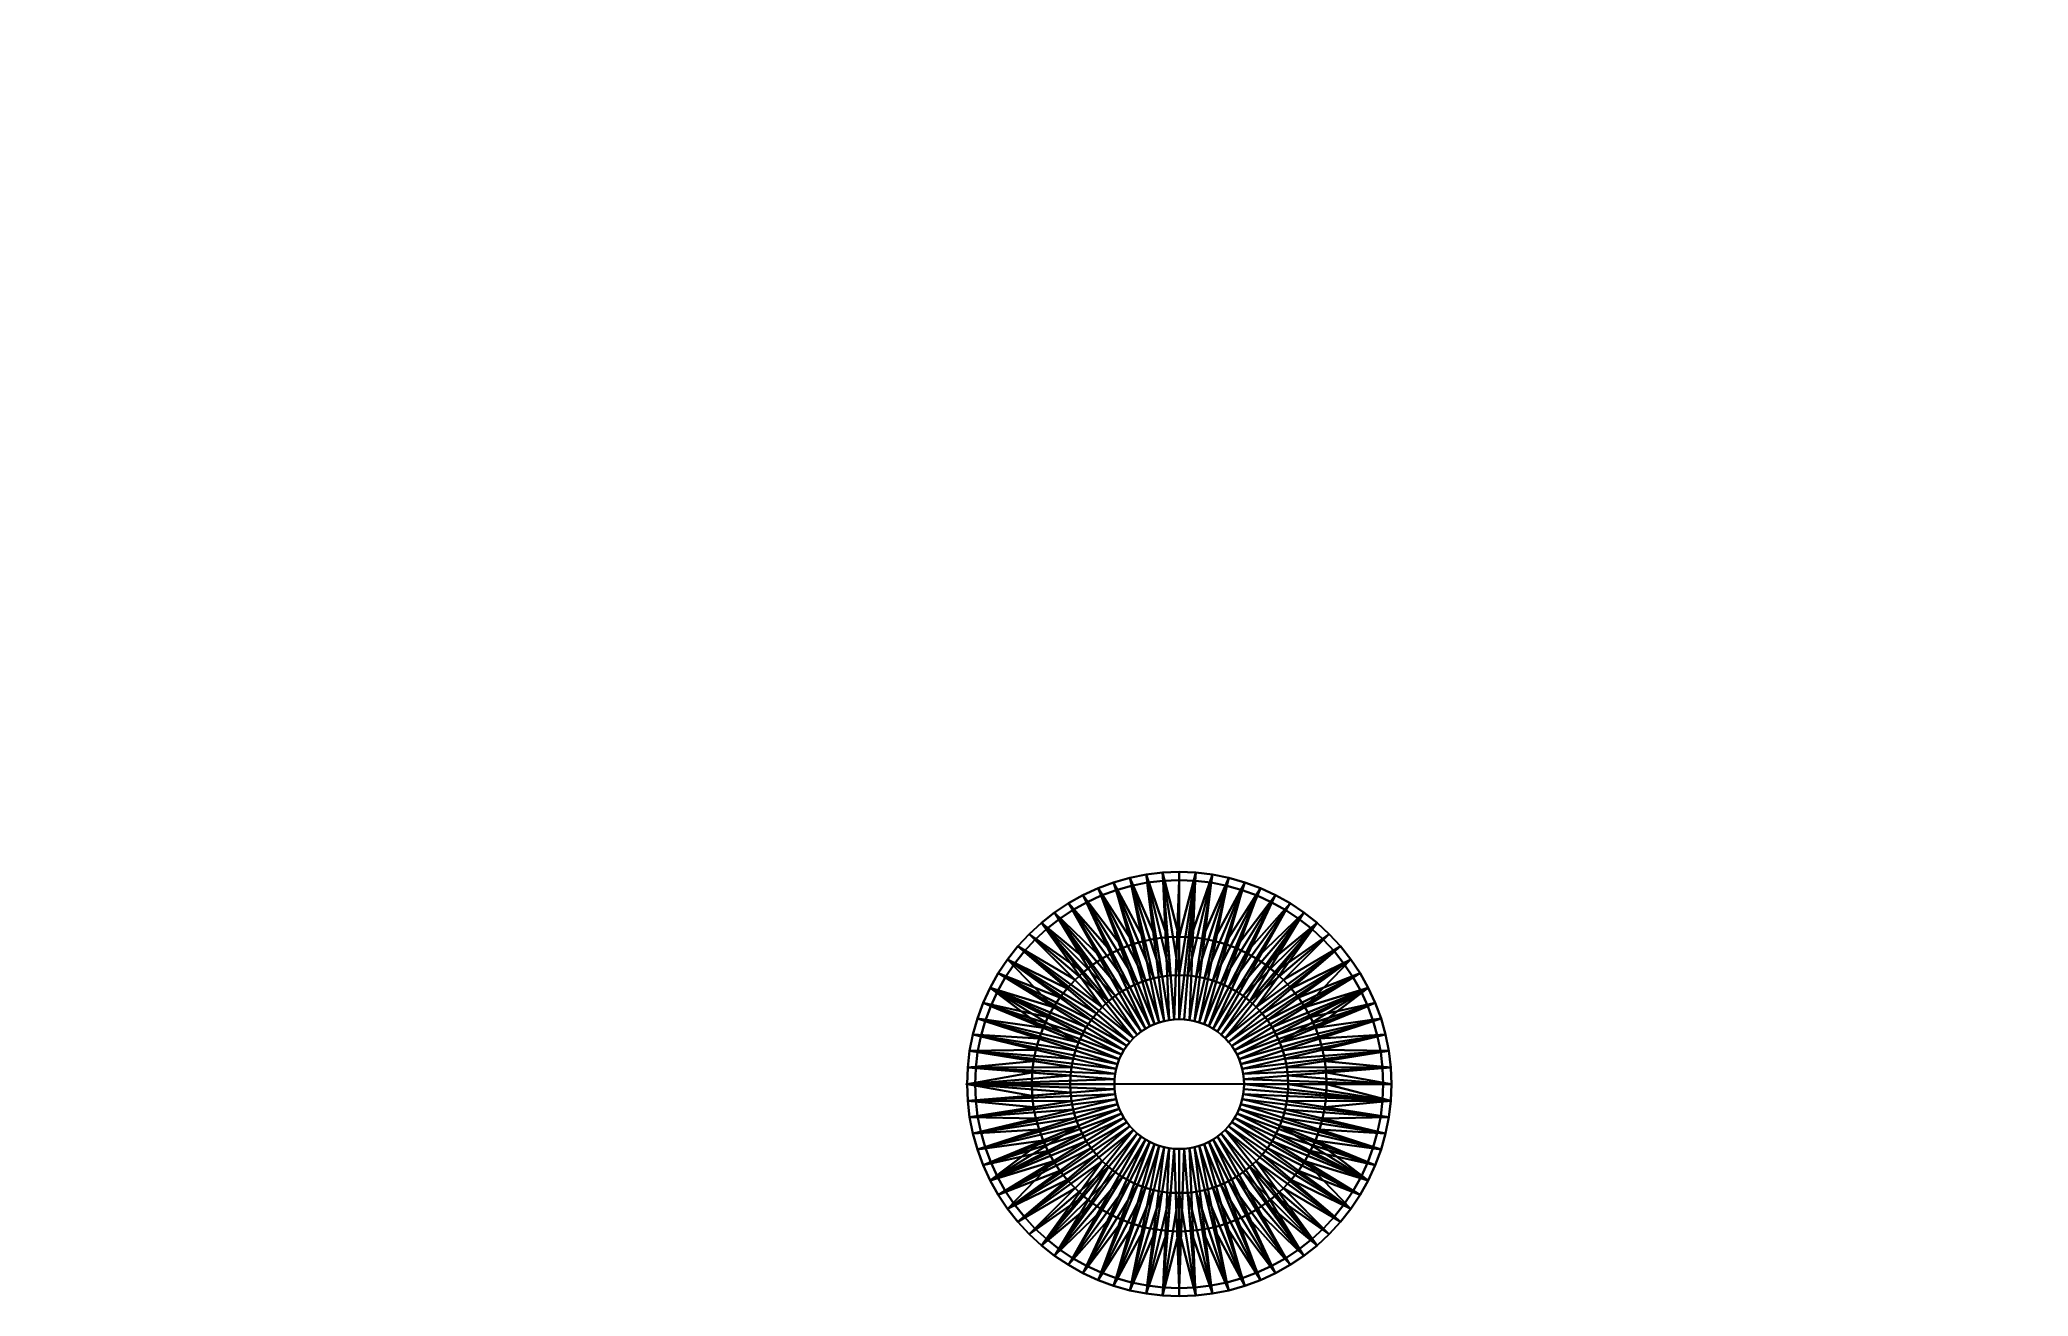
# Model space of a CAD drawing. Header units: inches. Extents: x 43.7 to 128, y -53.3 to 0.
import ezdxf

# ---------------------------------------------------------------- set-up
doc = ezdxf.new("R2010")
doc.units = ezdxf.units.IN
doc.header["$MEASUREMENT"] = 0
for name, color, linetype in [('TUBE2', 7, 'Continuous'), ('TUBE3', 7, 'Continuous'), ('TUBE4', 7, 'Continuous')]:
    doc.layers.add(name, color=color, linetype=linetype)
doc.styles.get("Standard").update_dxf_attribs({"font": 'arial.ttf'})

msp = doc.modelspace()

# ---------------------------------------------------------------- texts
at = {"layer": 'TUBE2', "extrusion": (0, 1, 0), "insert": (129.176, 0, 48.138), "char_height": 10, "attachment_point": 1, "text_direction": (-1, 0, 0)}
msp.add_mtext_dynamic_manual_height_columns('PROSPETTO', width=74.19193, gutter_width=192.842, heights=[0], dxfattribs=at)

# ---------------------------------------------------------------- hatches: boundary and pattern name
at = {"layer": 'TUBE2', "extrusion": (0, 1, 0)}
h = msp.add_hatch(color=256, dxfattribs=at)
h.dxf.hatch_style = 1
h.paths.add_polyline_path([(-94.758, -1.614), (-94.758, 4.386), (-96.628, 5.02), (-96.628, 16.886), (-101.039, 16.886), (-101.039, 4.386), (-100.663, 4.386), (-100.663, -2.114), (-101.008, -2.114), (-101.008, -30.614), (-98.258, -30.614), (-98.258, -2.799)])
h.paths.add_polyline_path([(-82.991, 16.886), (-87.402, 16.886), (-87.402, 5.02), (-89.271, 4.386), (-89.271, -1.614), (-85.771, -2.799), (-85.771, -30.614), (-83.022, -30.614), (-83.022, -2.114), (-83.367, -2.114), (-83.367, 4.386), (-82.991, 4.386)])

# ---------------------------------------------------------------- linework, layer by layer
at = {"extrusion": (0, 1, 0), "elevation": -44.307}
for points in [[(-87.402, 5.02), (-89.271, 4.386), (-89.271, -1.614), (-85.771, -2.799), (-85.771, -30.614), (-83.022, -30.614), (-83.022, -2.114), (-83.367, -2.114), (-83.367, 4.386), (-82.991, 4.386), (-82.991, 16.886), (-87.402, 16.886), (-87.402, 5.02)], [(-96.628, 5.02), (-94.758, 4.386), (-94.758, -1.614), (-98.258, -2.799), (-98.258, -30.614), (-101.008, -30.614), (-101.008, -2.114), (-100.663, -2.114), (-100.663, 4.386), (-101.039, 4.386), (-101.039, 16.886), (-96.628, 16.886), (-96.628, 5.02)]]:
    msp.add_lwpolyline(points, dxfattribs=at)
at = {"layer": 'TUBE2', "extrusion": (0, 1, 0)}
for p, q in [((98.258, -44.307, -30.614), (85.771, -44.307, -30.614)), ((96.628, -44.307, 16.886), (87.402, -44.307, 16.886)), ((94.758, -44.307, 4.386), (89.271, -44.307, 4.386)), ((94.758, -44.307, -1.614), (89.271, -44.307, -1.614))]:
    msp.add_line(p, q, dxfattribs=at)

msp.set_redraw_order([(e.dxf.handle, doc.entitydb.next_handle()) for e in msp.query("TEXT MTEXT ATTDEF DIMENSION ARC_DIMENSION")])  # texts and dimensions are drawn at this point

# ---------------------------------------------------------------- meshes
at = {"layer": 'TUBE2'}
mesh = msp.add_polyface(dxfattribs=at)
corners = [(89.347, -36.076, 6.386), (89.347, -36.076, -3.614), (88.71, -36.311, 6.386), (88.71, -36.311, -3.614), (90.001, -35.891, 6.386), (90.001, -35.891, -3.614), (90.668, -35.759, 6.386), (90.668, -35.759, -3.614), (91.343, -35.679, 6.386), (91.343, -35.679, -3.614), (92.022, -35.652, 6.386), (92.022, -35.652, -3.614), (90.235, -42.216, 4.386), (90.405, -42.082, 4.386), (86.935, -37.305, 6.386), (90.585, -41.962, 4.386), (87.5, -36.928, 6.386), (90.773, -41.856, 4.386), (88.093, -36.596, 6.386), (90.969, -41.766, 4.386), (91.172, -41.691, 4.386), (91.38, -41.632, 4.386), (91.592, -41.59, 4.386), (91.806, -41.565, 4.386), (92.022, -41.556, 4.386), (86.935, -37.305, -3.614), (90.405, -42.082, -1.614), (90.235, -42.216, -1.614), (87.5, -36.928, -3.614), (90.585, -41.962, -1.614), (88.093, -36.596, -3.614), (90.773, -41.856, -1.614), (90.969, -41.766, -1.614), (91.172, -41.691, -1.614), (91.38, -41.632, -1.614), (91.592, -41.59, -1.614), (91.806, -41.565, -1.614), (92.022, -41.556, -1.614)]
mesh.append_faces([[corners[k] for k in face] for face in [(0, 1, 2), (4, 5, 0), (6, 7, 4), (8, 9, 6), (10, 11, 8)]], dxfattribs={"vtx1": -1})
mesh.append_faces([[corners[k] for k in face] for face in [(1, 3, 2), (5, 1, 0), (7, 5, 4), (9, 7, 6), (11, 9, 8), (12, 13, 14), (13, 15, 16), (15, 17, 18), (17, 19, 2), (2, 18, 17), (19, 20, 0), (0, 2, 19), (20, 21, 4), (4, 0, 20), (21, 22, 6), (6, 4, 21), (22, 23, 8), (8, 6, 22), (23, 24, 10), (10, 8, 23), (25, 26, 27), (28, 29, 26), (30, 31, 29), (3, 32, 31), (31, 30, 3), (1, 33, 32), (32, 3, 1), (5, 34, 33), (33, 1, 5), (7, 35, 34), (34, 5, 7), (9, 36, 35), (35, 7, 9), (11, 37, 36), (36, 9, 11)]], dxfattribs={"vtx2": -1})
mesh = msp.add_polyface(dxfattribs=at)
corners = [(92.701, -35.679, 6.386), (92.701, -35.679, -3.614), (92.022, -35.652, 6.386), (92.022, -35.652, -3.614), (93.376, -35.759, 6.386), (93.376, -35.759, -3.614), (94.042, -35.891, 6.386), (94.042, -35.891, -3.614), (94.696, -36.076, 6.386), (94.696, -36.076, -3.614), (95.334, -36.311, 6.386), (95.334, -36.311, -3.614), (92.022, -41.556, 4.386), (92.238, -41.565, 4.386), (92.452, -41.59, 4.386), (92.664, -41.632, 4.386), (92.872, -41.691, 4.386), (93.075, -41.766, 4.386), (93.271, -41.856, 4.386), (95.951, -36.596, 6.386), (93.459, -41.962, 4.386), (96.544, -36.928, 6.386), (93.639, -42.082, 4.386), (97.109, -37.305, 6.386), (93.808, -42.216, 4.386), (92.238, -41.565, -1.614), (92.022, -41.556, -1.614), (92.452, -41.59, -1.614), (92.664, -41.632, -1.614), (92.872, -41.691, -1.614), (93.075, -41.766, -1.614), (95.951, -36.596, -3.614), (93.271, -41.856, -1.614), (93.459, -41.962, -1.614), (93.639, -42.082, -1.614), (96.544, -36.928, -3.614), (93.808, -42.216, -1.614), (97.109, -37.305, -3.614)]
mesh.append_faces([[corners[k] for k in face] for face in [(0, 14, 4), (4, 15, 6), (6, 16, 8), (8, 17, 10), (10, 18, 19)]], dxfattribs={"vtx0": -1})
mesh.append_faces([[corners[k] for k in face] for face in [(0, 1, 2), (4, 5, 0), (6, 7, 4), (8, 9, 6), (10, 11, 8), (5, 27, 1), (7, 28, 5), (9, 29, 7), (11, 30, 9), (31, 32, 11)]], dxfattribs={"vtx1": -1})
mesh.append_faces([[corners[k] for k in face] for face in [(1, 3, 2), (5, 1, 0), (7, 5, 4), (9, 7, 6), (11, 9, 8), (12, 13, 0), (0, 2, 12), (0, 13, 14), (4, 14, 15), (6, 15, 16), (8, 16, 17), (10, 17, 18), (19, 18, 20), (21, 20, 22), (23, 22, 24), (1, 25, 26), (26, 3, 1), (27, 25, 1), (28, 27, 5), (29, 28, 7), (30, 29, 9), (32, 30, 11), (33, 32, 31), (34, 33, 35), (36, 34, 37)]], dxfattribs={"vtx2": -1})
mesh = msp.add_polyface(dxfattribs=at)
corners = [(84.31, -40.378, 6.386), (84.31, -40.378, -3.614), (84.026, -40.995, 6.386), (84.026, -40.995, -3.614), (84.642, -39.785, 6.386), (84.642, -39.785, -3.614), (85.02, -39.22, 6.386), (85.02, -39.22, -3.614), (85.441, -38.686, 6.386), (85.441, -38.686, -3.614), (85.902, -38.187, 6.386), (85.902, -38.187, -3.614), (86.401, -37.726, 6.386), (86.401, -37.726, -3.614), (86.935, -37.305, 6.386), (86.935, -37.305, -3.614), (87.5, -36.928, 6.386), (87.5, -36.928, -3.614), (88.093, -36.596, 6.386), (88.093, -36.596, -3.614), (88.71, -36.311, 6.386), (88.71, -36.311, -3.614), (89.676, -42.87, 4.386), (89.796, -42.69, 4.386), (89.93, -42.521, 4.386), (90.077, -42.362, 4.386), (90.235, -42.216, 4.386), (90.405, -42.082, 4.386), (90.585, -41.962, 4.386), (89.676, -42.87, -1.614), (89.796, -42.69, -1.614), (89.93, -42.521, -1.614), (90.077, -42.362, -1.614), (90.235, -42.216, -1.614), (90.405, -42.082, -1.614), (90.585, -41.962, -1.614)]
mesh.append_faces([[corners[k] for k in face] for face in [(16, 15, 14)]], dxfattribs={"vtx0": -1})
mesh.append_faces([[corners[k] for k in face] for face in [(0, 1, 2), (4, 5, 0), (6, 7, 4), (8, 9, 6), (10, 11, 8), (12, 13, 10), (14, 15, 12), (18, 19, 16), (20, 21, 18)]], dxfattribs={"vtx1": -1})
mesh.append_faces([[corners[k] for k in face] for face in [(1, 3, 2), (5, 1, 0), (7, 5, 4), (9, 7, 6), (11, 9, 8), (13, 11, 10), (15, 13, 12), (16, 17, 15), (19, 17, 16), (21, 19, 18), (22, 4, 0), (23, 6, 4), (24, 8, 6), (8, 24, 25), (25, 10, 8), (25, 26, 12), (12, 10, 25), (14, 12, 26), (16, 14, 27), (18, 16, 28), (1, 5, 29), (5, 7, 30), (7, 9, 31), (32, 31, 9), (9, 11, 32), (13, 33, 32), (32, 11, 13), (33, 13, 15), (34, 15, 17), (35, 17, 19)]], dxfattribs={"vtx2": -1})
mesh = msp.add_polyface(dxfattribs=at)
corners = [(95.951, -36.596, 6.386), (95.951, -36.596, -3.614), (95.334, -36.311, 6.386), (95.334, -36.311, -3.614), (96.544, -36.928, 6.386), (96.544, -36.928, -3.614), (97.109, -37.305, 6.386), (97.109, -37.305, -3.614), (97.643, -37.726, 6.386), (97.643, -37.726, -3.614), (98.142, -38.187, 6.386), (98.142, -38.187, -3.614), (98.603, -38.686, 6.386), (98.603, -38.686, -3.614), (99.024, -39.22, 6.386), (99.024, -39.22, -3.614), (99.401, -39.785, 6.386), (99.401, -39.785, -3.614), (99.733, -40.378, 6.386), (99.733, -40.378, -3.614), (100.018, -40.995, 6.386), (100.018, -40.995, -3.614), (93.459, -41.962, 4.386), (93.639, -42.082, 4.386), (93.808, -42.216, 4.386), (93.967, -42.362, 4.386), (94.114, -42.521, 4.386), (94.247, -42.69, 4.386), (94.367, -42.87, 4.386), (93.459, -41.962, -1.614), (93.639, -42.082, -1.614), (93.808, -42.216, -1.614), (93.967, -42.362, -1.614), (94.114, -42.521, -1.614), (94.247, -42.69, -1.614), (94.367, -42.87, -1.614)]
mesh.append_faces([[corners[k] for k in face] for face in [(0, 22, 4), (4, 23, 6), (6, 24, 8), (8, 25, 10)]], dxfattribs={"vtx0": -1})
mesh.append_faces([[corners[k] for k in face] for face in [(0, 1, 2), (4, 5, 0), (6, 7, 4), (8, 9, 6), (10, 11, 8), (12, 13, 10), (14, 15, 12), (16, 17, 14), (18, 19, 16), (20, 21, 18), (5, 29, 1), (7, 30, 5), (9, 31, 7), (11, 32, 9)]], dxfattribs={"vtx1": -1})
mesh.append_faces([[corners[k] for k in face] for face in [(1, 3, 2), (5, 1, 0), (7, 5, 4), (9, 7, 6), (11, 9, 8), (13, 11, 10), (15, 13, 12), (17, 15, 14), (19, 17, 16), (21, 19, 18), (8, 24, 25), (25, 26, 12), (12, 10, 25), (14, 12, 26), (16, 14, 27), (18, 16, 28), (32, 31, 9), (13, 33, 32), (32, 11, 13), (33, 13, 15), (34, 15, 17), (35, 17, 19)]], dxfattribs={"vtx2": -1})
mesh = msp.add_polyface(dxfattribs=at)
corners = [(83.394, -43.628, 6.386), (83.394, -43.628, -3.614), (83.367, -44.307, 6.386), (83.367, -44.307, -3.614), (83.473, -42.953, 6.386), (83.473, -42.953, -3.614), (83.606, -42.287, 6.386), (83.606, -42.287, -3.614), (83.791, -41.633, 6.386), (83.791, -41.633, -3.614), (84.026, -40.995, 6.386), (84.026, -40.995, -3.614), (89.271, -44.307, 4.386), (89.28, -44.091, 4.386), (89.305, -43.877, 4.386), (89.347, -43.665, 4.386), (89.406, -43.457, 4.386), (89.48, -43.255, 4.386), (89.571, -43.058, 4.386), (84.31, -40.378, 6.386), (89.676, -42.87, 4.386), (84.642, -39.785, 6.386), (89.796, -42.69, 4.386), (85.02, -39.22, 6.386), (89.93, -42.521, 4.386), (89.28, -44.091, -1.614), (89.271, -44.307, -1.614), (89.305, -43.877, -1.614), (89.347, -43.665, -1.614), (89.406, -43.457, -1.614), (89.48, -43.255, -1.614), (89.571, -43.058, -1.614), (84.31, -40.378, -3.614), (89.676, -42.87, -1.614), (89.796, -42.69, -1.614), (84.642, -39.785, -3.614), (89.93, -42.521, -1.614), (85.02, -39.22, -3.614)]
mesh.append_faces([[corners[k] for k in face] for face in [(0, 1, 2), (4, 5, 0), (6, 7, 4), (8, 9, 6), (10, 11, 8)]], dxfattribs={"vtx1": -1})
mesh.append_faces([[corners[k] for k in face] for face in [(1, 3, 2), (5, 1, 0), (7, 5, 4), (9, 7, 6), (11, 9, 8), (2, 12, 13), (13, 0, 2), (0, 13, 14), (14, 4, 0), (4, 14, 15), (15, 6, 4), (6, 15, 16), (16, 8, 6), (8, 16, 17), (17, 10, 8), (10, 17, 18), (18, 19, 10), (19, 18, 20), (21, 20, 22), (23, 22, 24), (25, 26, 3), (3, 1, 25), (27, 25, 1), (1, 5, 27), (28, 27, 5), (5, 7, 28), (29, 28, 7), (7, 9, 29), (30, 29, 9), (9, 11, 30), (31, 30, 11), (11, 32, 31), (33, 31, 32), (34, 33, 35), (36, 34, 37)]], dxfattribs={"vtx2": -1})
mesh = msp.add_polyface(dxfattribs=at)
corners = [(100.253, -41.633, 6.386), (100.253, -41.633, -3.614), (100.018, -40.995, 6.386), (100.018, -40.995, -3.614), (100.438, -42.287, 6.386), (100.438, -42.287, -3.614), (100.57, -42.953, 6.386), (100.57, -42.953, -3.614), (100.65, -43.628, 6.386), (100.65, -43.628, -3.614), (100.677, -44.307, 6.386), (100.677, -44.307, -3.614), (94.114, -42.521, 4.386), (94.247, -42.69, 4.386), (99.024, -39.22, 6.386), (94.367, -42.87, 4.386), (99.401, -39.785, 6.386), (94.473, -43.058, 4.386), (99.733, -40.378, 6.386), (94.563, -43.255, 4.386), (94.638, -43.457, 4.386), (94.697, -43.665, 4.386), (94.739, -43.877, 4.386), (94.764, -44.091, 4.386), (94.773, -44.307, 4.386), (99.024, -39.22, -3.614), (94.247, -42.69, -1.614), (94.114, -42.521, -1.614), (99.401, -39.785, -3.614), (94.367, -42.87, -1.614), (99.733, -40.378, -3.614), (94.473, -43.058, -1.614), (94.563, -43.255, -1.614), (94.638, -43.457, -1.614), (94.697, -43.665, -1.614), (94.739, -43.877, -1.614), (94.764, -44.091, -1.614), (94.773, -44.307, -1.614)]
mesh.append_faces([[corners[k] for k in face] for face in [(0, 1, 2), (4, 5, 0), (6, 7, 4), (8, 9, 6), (10, 11, 8)]], dxfattribs={"vtx1": -1})
mesh.append_faces([[corners[k] for k in face] for face in [(1, 3, 2), (5, 1, 0), (7, 5, 4), (9, 7, 6), (11, 9, 8), (12, 13, 14), (13, 15, 16), (15, 17, 18), (17, 19, 2), (2, 18, 17), (19, 20, 0), (0, 2, 19), (20, 21, 4), (4, 0, 20), (21, 22, 6), (6, 4, 21), (22, 23, 8), (8, 6, 22), (23, 24, 10), (10, 8, 23), (25, 26, 27), (28, 29, 26), (30, 31, 29), (3, 32, 31), (31, 30, 3), (1, 33, 32), (32, 3, 1), (5, 34, 33), (33, 1, 5), (7, 35, 34), (34, 5, 7), (9, 36, 35), (35, 7, 9), (11, 37, 36), (36, 9, 11)]], dxfattribs={"vtx2": -1})
mesh = msp.add_polyface(dxfattribs=at)
corners = [(89.271, -44.307, 4.386), (89.271, -44.307, -1.614), (89.28, -44.091, 4.386), (89.28, -44.091, -1.614), (89.305, -43.877, 4.386), (89.305, -43.877, -1.614), (89.347, -43.665, 4.386), (89.347, -43.665, -1.614), (89.406, -43.457, 4.386), (89.406, -43.457, -1.614), (89.48, -43.255, 4.386), (89.48, -43.255, -1.614), (89.571, -43.058, 4.386), (89.571, -43.058, -1.614), (89.676, -42.87, 4.386), (89.676, -42.87, -1.614), (89.796, -42.69, 4.386), (89.796, -42.69, -1.614), (89.93, -42.521, 4.386), (89.93, -42.521, -1.614), (90.077, -42.362, 4.386), (90.077, -42.362, -1.614), (90.235, -42.216, 4.386), (90.235, -42.216, -1.614), (90.405, -42.082, 4.386), (90.405, -42.082, -1.614), (90.585, -41.962, 4.386), (90.585, -41.962, -1.614), (90.773, -41.856, 4.386), (90.773, -41.856, -1.614), (90.969, -41.766, 4.386), (90.969, -41.766, -1.614), (91.172, -41.691, 4.386), (91.172, -41.691, -1.614), (91.38, -41.632, 4.386), (91.38, -41.632, -1.614), (91.592, -41.59, 4.386), (91.592, -41.59, -1.614), (91.806, -41.565, 4.386), (91.806, -41.565, -1.614), (92.022, -41.556, 4.386), (92.022, -41.556, -1.614)]
mesh.append_faces([[corners[k] for k in face] for face in [(0, 1, 2), (2, 3, 4), (4, 5, 6), (6, 7, 8), (8, 9, 10), (10, 11, 12), (12, 13, 14), (14, 15, 16), (16, 17, 18), (18, 19, 20), (20, 21, 22), (22, 23, 24), (24, 25, 26), (26, 27, 28), (28, 29, 30), (30, 31, 32), (32, 33, 34), (34, 35, 36), (36, 37, 38), (38, 39, 40)]], dxfattribs={"vtx1": -1})
mesh.append_faces([[corners[k] for k in face] for face in [(1, 3, 2), (3, 5, 4), (5, 7, 6), (7, 9, 8), (9, 11, 10), (11, 13, 12), (13, 15, 14), (15, 17, 16), (17, 19, 18), (19, 21, 20), (21, 23, 22), (23, 25, 24), (25, 27, 26), (27, 29, 28), (29, 31, 30), (31, 33, 32), (33, 35, 34), (35, 37, 36), (37, 39, 38), (39, 41, 40)]], dxfattribs={"vtx2": -1})
mesh = msp.add_polyface(dxfattribs=at)
corners = [(92.022, -41.556, 4.386), (92.022, -41.556, -1.614), (92.238, -41.565, 4.386), (92.238, -41.565, -1.614), (92.452, -41.59, 4.386), (92.452, -41.59, -1.614), (92.664, -41.632, 4.386), (92.664, -41.632, -1.614), (92.872, -41.691, 4.386), (92.872, -41.691, -1.614), (93.075, -41.766, 4.386), (93.075, -41.766, -1.614), (93.271, -41.856, 4.386), (93.271, -41.856, -1.614), (93.459, -41.962, 4.386), (93.459, -41.962, -1.614), (93.639, -42.082, 4.386), (93.639, -42.082, -1.614), (93.808, -42.216, 4.386), (93.808, -42.216, -1.614), (93.967, -42.362, 4.386), (93.967, -42.362, -1.614), (94.114, -42.521, 4.386), (94.114, -42.521, -1.614), (94.247, -42.69, 4.386), (94.247, -42.69, -1.614), (94.367, -42.87, 4.386), (94.367, -42.87, -1.614), (94.473, -43.058, 4.386), (94.473, -43.058, -1.614), (94.563, -43.255, 4.386), (94.563, -43.255, -1.614), (94.638, -43.457, 4.386), (94.638, -43.457, -1.614), (94.697, -43.665, 4.386), (94.697, -43.665, -1.614), (94.739, -43.877, 4.386), (94.739, -43.877, -1.614), (94.764, -44.091, 4.386), (94.764, -44.091, -1.614), (94.773, -44.307, 4.386), (94.773, -44.307, -1.614)]
mesh.append_faces([[corners[k] for k in face] for face in [(0, 1, 2), (2, 3, 4), (4, 5, 6), (6, 7, 8), (8, 9, 10), (10, 11, 12), (12, 13, 14), (14, 15, 16), (16, 17, 18), (18, 19, 20), (20, 21, 22), (22, 23, 24), (24, 25, 26), (26, 27, 28), (28, 29, 30), (30, 31, 32), (32, 33, 34), (34, 35, 36), (36, 37, 38), (38, 39, 40)]], dxfattribs={"vtx1": -1})
mesh.append_faces([[corners[k] for k in face] for face in [(1, 3, 2), (3, 5, 4), (5, 7, 6), (7, 9, 8), (9, 11, 10), (11, 13, 12), (13, 15, 14), (15, 17, 16), (17, 19, 18), (19, 21, 20), (21, 23, 22), (23, 25, 24), (25, 27, 26), (27, 29, 28), (29, 31, 30), (31, 33, 32), (33, 35, 34), (35, 37, 36), (37, 39, 38), (39, 41, 40)]], dxfattribs={"vtx2": -1})
mesh = msp.add_polyface(dxfattribs=at)
corners = [(83.791, -46.982, 6.386), (83.791, -46.982, -3.614), (84.026, -47.619, 6.386), (84.026, -47.619, -3.614), (83.606, -46.328, 6.386), (83.606, -46.328, -3.614), (83.473, -45.661, 6.386), (83.473, -45.661, -3.614), (83.394, -44.986, 6.386), (83.394, -44.986, -3.614), (83.367, -44.307, 6.386), (83.367, -44.307, -3.614), (89.93, -46.094, 4.386), (89.796, -45.924, 4.386), (85.02, -49.394, 6.386), (89.676, -45.744, 4.386), (84.642, -48.829, 6.386), (89.571, -45.556, 4.386), (84.31, -48.236, 6.386), (89.48, -45.36, 4.386), (89.406, -45.157, 4.386), (89.347, -44.949, 4.386), (89.305, -44.738, 4.386), (89.28, -44.523, 4.386), (89.271, -44.307, 4.386), (85.02, -49.394, -3.614), (89.796, -45.924, -1.614), (89.93, -46.094, -1.614), (84.642, -48.829, -3.614), (89.676, -45.744, -1.614), (84.31, -48.236, -3.614), (89.571, -45.556, -1.614), (89.48, -45.36, -1.614), (89.406, -45.157, -1.614), (89.347, -44.949, -1.614), (89.305, -44.738, -1.614), (89.28, -44.523, -1.614), (89.271, -44.307, -1.614)]
mesh.append_faces([[corners[k] for k in face] for face in [(3, 31, 30), (1, 32, 3), (5, 33, 1), (7, 34, 5), (9, 35, 7), (11, 36, 9)]], dxfattribs={"vtx0": -1})
mesh.append_faces([[corners[k] for k in face] for face in [(0, 1, 2), (4, 5, 0), (6, 7, 4), (8, 9, 6), (10, 11, 8), (18, 17, 2), (2, 19, 0), (0, 20, 4), (4, 21, 6), (6, 22, 8), (8, 23, 10)]], dxfattribs={"vtx1": -1})
mesh.append_faces([[corners[k] for k in face] for face in [(1, 3, 2), (5, 1, 0), (7, 5, 4), (9, 7, 6), (11, 9, 8), (12, 13, 14), (13, 15, 16), (15, 17, 18), (17, 19, 2), (19, 20, 0), (20, 21, 4), (21, 22, 6), (22, 23, 8), (23, 24, 10), (25, 26, 27), (28, 29, 26), (30, 31, 29), (3, 32, 31), (1, 33, 32), (5, 34, 33), (7, 35, 34), (9, 36, 35), (11, 37, 36)]], dxfattribs={"vtx2": -1})
mesh = msp.add_polyface(dxfattribs=at)
corners = [(92.022, -47.058, 4.386), (92.022, -47.058, -1.614), (91.806, -47.05, 4.386), (91.806, -47.05, -1.614), (91.592, -47.024, 4.386), (91.592, -47.024, -1.614), (91.38, -46.982, 4.386), (91.38, -46.982, -1.614), (91.172, -46.923, 4.386), (91.172, -46.923, -1.614), (90.969, -46.849, 4.386), (90.969, -46.849, -1.614), (90.773, -46.758, 4.386), (90.773, -46.758, -1.614), (90.585, -46.653, 4.386), (90.585, -46.653, -1.614), (90.405, -46.533, 4.386), (90.405, -46.533, -1.614), (90.235, -46.399, 4.386), (90.235, -46.399, -1.614), (90.077, -46.252, 4.386), (90.077, -46.252, -1.614), (89.93, -46.094, 4.386), (89.93, -46.094, -1.614), (89.796, -45.924, 4.386), (89.796, -45.924, -1.614), (89.676, -45.744, 4.386), (89.676, -45.744, -1.614), (89.571, -45.556, 4.386), (89.571, -45.556, -1.614), (89.48, -45.36, 4.386), (89.48, -45.36, -1.614), (89.406, -45.157, 4.386), (89.406, -45.157, -1.614), (89.347, -44.949, 4.386), (89.347, -44.949, -1.614), (89.305, -44.738, 4.386), (89.305, -44.738, -1.614), (89.28, -44.523, 4.386), (89.28, -44.523, -1.614), (89.271, -44.307, 4.386), (89.271, -44.307, -1.614)]
mesh.append_faces([[corners[k] for k in face] for face in [(0, 1, 2), (2, 3, 4), (4, 5, 6), (6, 7, 8), (8, 9, 10), (10, 11, 12), (12, 13, 14), (14, 15, 16), (16, 17, 18), (18, 19, 20), (20, 21, 22), (22, 23, 24), (24, 25, 26), (26, 27, 28), (28, 29, 30), (30, 31, 32), (32, 33, 34), (34, 35, 36), (36, 37, 38), (38, 39, 40)]], dxfattribs={"vtx1": -1})
mesh.append_faces([[corners[k] for k in face] for face in [(1, 3, 2), (3, 5, 4), (5, 7, 6), (7, 9, 8), (9, 11, 10), (11, 13, 12), (13, 15, 14), (15, 17, 16), (17, 19, 18), (19, 21, 20), (21, 23, 22), (23, 25, 24), (25, 27, 26), (27, 29, 28), (29, 31, 30), (31, 33, 32), (33, 35, 34), (35, 37, 36), (37, 39, 38), (39, 41, 40)]], dxfattribs={"vtx2": -1})
mesh = msp.add_polyface(dxfattribs=at)
corners = [(94.773, -44.307, 4.386), (94.773, -44.307, -1.614), (94.764, -44.523, 4.386), (94.764, -44.523, -1.614), (94.739, -44.738, 4.386), (94.739, -44.738, -1.614), (94.697, -44.949, 4.386), (94.697, -44.949, -1.614), (94.638, -45.157, 4.386), (94.638, -45.157, -1.614), (94.563, -45.36, 4.386), (94.563, -45.36, -1.614), (94.473, -45.556, 4.386), (94.473, -45.556, -1.614), (94.367, -45.744, 4.386), (94.367, -45.744, -1.614), (94.247, -45.924, 4.386), (94.247, -45.924, -1.614), (94.114, -46.094, 4.386), (94.114, -46.094, -1.614), (93.967, -46.252, 4.386), (93.967, -46.252, -1.614), (93.808, -46.399, 4.386), (93.808, -46.399, -1.614), (93.639, -46.533, 4.386), (93.639, -46.533, -1.614), (93.459, -46.653, 4.386), (93.459, -46.653, -1.614), (93.271, -46.758, 4.386), (93.271, -46.758, -1.614), (93.075, -46.849, 4.386), (93.075, -46.849, -1.614), (92.872, -46.923, 4.386), (92.872, -46.923, -1.614), (92.664, -46.982, 4.386), (92.664, -46.982, -1.614), (92.452, -47.024, 4.386), (92.452, -47.024, -1.614), (92.238, -47.05, 4.386), (92.238, -47.05, -1.614), (92.022, -47.058, 4.386), (92.022, -47.058, -1.614)]
mesh.append_faces([[corners[k] for k in face] for face in [(0, 1, 2), (2, 3, 4), (4, 5, 6), (6, 7, 8), (8, 9, 10), (10, 11, 12), (12, 13, 14), (14, 15, 16), (16, 17, 18), (18, 19, 20), (20, 21, 22), (22, 23, 24), (24, 25, 26), (26, 27, 28), (28, 29, 30), (30, 31, 32), (32, 33, 34), (34, 35, 36), (36, 37, 38), (38, 39, 40)]], dxfattribs={"vtx1": -1})
mesh.append_faces([[corners[k] for k in face] for face in [(1, 3, 2), (3, 5, 4), (5, 7, 6), (7, 9, 8), (9, 11, 10), (11, 13, 12), (13, 15, 14), (15, 17, 16), (17, 19, 18), (19, 21, 20), (21, 23, 22), (23, 25, 24), (25, 27, 26), (27, 29, 28), (29, 31, 30), (31, 33, 32), (33, 35, 34), (35, 37, 36), (37, 39, 38), (39, 41, 40)]], dxfattribs={"vtx2": -1})
mesh = msp.add_polyface(dxfattribs=at)
corners = [(100.65, -44.986, 6.386), (100.65, -44.986, -3.614), (100.677, -44.307, 6.386), (100.677, -44.307, -3.614), (100.57, -45.661, 6.386), (100.57, -45.661, -3.614), (100.438, -46.328, 6.386), (100.438, -46.328, -3.614), (100.253, -46.982, 6.386), (100.253, -46.982, -3.614), (100.018, -47.619, 6.386), (100.018, -47.619, -3.614), (94.773, -44.307, 4.386), (94.764, -44.523, 4.386), (94.739, -44.738, 4.386), (94.697, -44.949, 4.386), (94.638, -45.157, 4.386), (94.563, -45.36, 4.386), (94.473, -45.556, 4.386), (99.733, -48.236, 6.386), (94.367, -45.744, 4.386), (99.401, -48.829, 6.386), (94.247, -45.924, 4.386), (99.024, -49.394, 6.386), (94.114, -46.094, 4.386), (94.764, -44.523, -1.614), (94.773, -44.307, -1.614), (94.739, -44.738, -1.614), (94.697, -44.949, -1.614), (94.638, -45.157, -1.614), (94.563, -45.36, -1.614), (99.733, -48.236, -3.614), (94.473, -45.556, -1.614), (94.367, -45.744, -1.614), (94.247, -45.924, -1.614), (99.401, -48.829, -3.614), (94.114, -46.094, -1.614), (99.024, -49.394, -3.614)]
mesh.append_faces([[corners[k] for k in face] for face in [(0, 14, 4), (4, 15, 6), (6, 16, 8), (8, 17, 10), (10, 18, 19)]], dxfattribs={"vtx0": -1})
mesh.append_faces([[corners[k] for k in face] for face in [(0, 1, 2), (4, 5, 0), (6, 7, 4), (8, 9, 6), (10, 11, 8), (5, 27, 1), (7, 28, 5), (9, 29, 7), (11, 30, 9), (31, 32, 11)]], dxfattribs={"vtx1": -1})
mesh.append_faces([[corners[k] for k in face] for face in [(1, 3, 2), (5, 1, 0), (7, 5, 4), (9, 7, 6), (11, 9, 8), (12, 13, 0), (0, 2, 12), (0, 13, 14), (4, 14, 15), (6, 15, 16), (8, 16, 17), (10, 17, 18), (19, 18, 20), (21, 20, 22), (23, 22, 24), (1, 25, 26), (26, 3, 1), (27, 25, 1), (28, 27, 5), (29, 28, 7), (30, 29, 9), (32, 30, 11), (33, 32, 31), (34, 33, 35), (36, 34, 37)]], dxfattribs={"vtx2": -1})
mesh = msp.add_polyface(dxfattribs=at)
corners = [(88.093, -52.019, 6.386), (88.093, -52.019, -3.614), (88.71, -52.303, 6.386), (88.71, -52.303, -3.614), (87.5, -51.687, 6.386), (87.5, -51.687, -3.614), (86.935, -51.309, 6.386), (86.935, -51.309, -3.614), (86.401, -50.888, 6.386), (86.401, -50.888, -3.614), (85.902, -50.427, 6.386), (85.902, -50.427, -3.614), (85.441, -49.928, 6.386), (85.441, -49.928, -3.614), (85.02, -49.394, 6.386), (85.02, -49.394, -3.614), (84.642, -48.829, 6.386), (84.642, -48.829, -3.614), (84.31, -48.236, 6.386), (84.31, -48.236, -3.614), (84.026, -47.619, 6.386), (84.026, -47.619, -3.614), (90.585, -46.653, 4.386), (90.405, -46.533, 4.386), (90.235, -46.399, 4.386), (90.077, -46.252, 4.386), (89.93, -46.094, 4.386), (89.796, -45.924, 4.386), (89.676, -45.744, 4.386), (90.585, -46.653, -1.614), (90.405, -46.533, -1.614), (90.235, -46.399, -1.614), (90.077, -46.252, -1.614), (89.93, -46.094, -1.614), (89.796, -45.924, -1.614), (89.676, -45.744, -1.614)]
mesh.append_faces([[corners[k] for k in face] for face in [(6, 5, 4), (13, 32, 11), (15, 33, 13), (17, 34, 15), (19, 35, 17)]], dxfattribs={"vtx0": -1})
mesh.append_faces([[corners[k] for k in face] for face in [(0, 1, 2), (4, 5, 0), (8, 9, 6), (10, 11, 8), (12, 13, 10), (14, 15, 12), (16, 17, 14), (18, 19, 16), (20, 21, 18), (10, 25, 12), (12, 26, 14), (14, 27, 16), (16, 28, 18)]], dxfattribs={"vtx1": -1})
mesh.append_faces([[corners[k] for k in face] for face in [(1, 3, 2), (5, 1, 0), (6, 7, 5), (9, 7, 6), (11, 9, 8), (13, 11, 10), (15, 13, 12), (17, 15, 14), (19, 17, 16), (21, 19, 18), (22, 4, 0), (23, 6, 4), (24, 8, 6), (8, 24, 25), (25, 10, 8), (25, 26, 12), (1, 5, 29), (5, 7, 30), (7, 9, 31), (32, 31, 9), (9, 11, 32), (13, 33, 32)]], dxfattribs={"vtx2": -1})
mesh = msp.add_polyface(dxfattribs=at)
corners = [(99.733, -48.236, 6.386), (99.733, -48.236, -3.614), (100.018, -47.619, 6.386), (100.018, -47.619, -3.614), (99.401, -48.829, 6.386), (99.401, -48.829, -3.614), (99.024, -49.394, 6.386), (99.024, -49.394, -3.614), (98.603, -49.928, 6.386), (98.603, -49.928, -3.614), (98.142, -50.427, 6.386), (98.142, -50.427, -3.614), (97.643, -50.888, 6.386), (97.643, -50.888, -3.614), (97.109, -51.309, 6.386), (97.109, -51.309, -3.614), (96.544, -51.687, 6.386), (96.544, -51.687, -3.614), (95.951, -52.019, 6.386), (95.951, -52.019, -3.614), (95.334, -52.303, 6.386), (95.334, -52.303, -3.614), (94.367, -45.744, 4.386), (94.247, -45.924, 4.386), (94.114, -46.094, 4.386), (93.967, -46.252, 4.386), (93.808, -46.399, 4.386), (93.639, -46.533, 4.386), (93.459, -46.653, 4.386), (94.367, -45.744, -1.614), (94.247, -45.924, -1.614), (94.114, -46.094, -1.614), (93.967, -46.252, -1.614), (93.808, -46.399, -1.614), (93.639, -46.533, -1.614), (93.459, -46.653, -1.614)]
mesh.append_faces([[corners[k] for k in face] for face in [(0, 22, 4), (4, 23, 6), (6, 24, 8), (8, 25, 10), (13, 32, 11), (15, 33, 13), (17, 34, 15), (19, 35, 17)]], dxfattribs={"vtx0": -1})
mesh.append_faces([[corners[k] for k in face] for face in [(0, 1, 2), (4, 5, 0), (6, 7, 4), (8, 9, 6), (10, 11, 8), (12, 13, 10), (14, 15, 12), (16, 17, 14), (18, 19, 16), (20, 21, 18), (10, 25, 12), (12, 26, 14), (14, 27, 16), (16, 28, 18), (5, 29, 1), (7, 30, 5), (9, 31, 7), (11, 32, 9)]], dxfattribs={"vtx1": -1})
mesh.append_faces([[corners[k] for k in face] for face in [(1, 3, 2), (5, 1, 0), (7, 5, 4), (9, 7, 6), (11, 9, 8), (13, 11, 10), (15, 13, 12), (17, 15, 14), (19, 17, 16), (21, 19, 18), (8, 24, 25), (25, 26, 12), (32, 31, 9), (13, 33, 32)]], dxfattribs={"vtx2": -1})
mesh = msp.add_polyface(dxfattribs=at)
corners = [(91.343, -52.935, 6.386), (91.343, -52.935, -3.614), (92.022, -52.962, 6.386), (92.022, -52.962, -3.614), (90.668, -52.856, 6.386), (90.668, -52.856, -3.614), (90.001, -52.723, 6.386), (90.001, -52.723, -3.614), (89.347, -52.539, 6.386), (89.347, -52.539, -3.614), (88.71, -52.303, 6.386), (88.71, -52.303, -3.614), (92.022, -47.058, 4.386), (91.806, -47.05, 4.386), (91.592, -47.024, 4.386), (91.38, -46.982, 4.386), (91.172, -46.923, 4.386), (90.969, -46.849, 4.386), (90.773, -46.758, 4.386), (88.093, -52.019, 6.386), (90.585, -46.653, 4.386), (87.5, -51.687, 6.386), (90.405, -46.533, 4.386), (86.935, -51.309, 6.386), (90.235, -46.399, 4.386), (91.806, -47.05, -1.614), (92.022, -47.058, -1.614), (91.592, -47.024, -1.614), (91.38, -46.982, -1.614), (91.172, -46.923, -1.614), (90.969, -46.849, -1.614), (90.773, -46.758, -1.614), (88.093, -52.019, -3.614), (90.585, -46.653, -1.614), (90.405, -46.533, -1.614), (87.5, -51.687, -3.614), (90.235, -46.399, -1.614), (86.935, -51.309, -3.614)]
mesh.append_faces([[corners[k] for k in face] for face in [(0, 1, 2), (4, 5, 0), (6, 7, 4), (8, 9, 6), (10, 11, 8)]], dxfattribs={"vtx1": -1})
mesh.append_faces([[corners[k] for k in face] for face in [(1, 3, 2), (5, 1, 0), (7, 5, 4), (9, 7, 6), (11, 9, 8), (2, 12, 13), (13, 0, 2), (0, 13, 14), (14, 4, 0), (4, 14, 15), (15, 6, 4), (6, 15, 16), (16, 8, 6), (8, 16, 17), (17, 10, 8), (10, 17, 18), (18, 19, 10), (19, 18, 20), (21, 20, 22), (23, 22, 24), (25, 26, 3), (3, 1, 25), (27, 25, 1), (1, 5, 27), (28, 27, 5), (5, 7, 28), (29, 28, 7), (7, 9, 29), (30, 29, 9), (9, 11, 30), (31, 30, 11), (11, 32, 31), (33, 31, 32), (34, 33, 35), (36, 34, 37)]], dxfattribs={"vtx2": -1})
mesh = msp.add_polyface(dxfattribs=at)
corners = [(94.696, -52.539, 6.386), (94.696, -52.539, -3.614), (95.334, -52.303, 6.386), (95.334, -52.303, -3.614), (94.042, -52.723, 6.386), (94.042, -52.723, -3.614), (93.376, -52.856, 6.386), (93.376, -52.856, -3.614), (92.701, -52.935, 6.386), (92.701, -52.935, -3.614), (92.022, -52.962, 6.386), (92.022, -52.962, -3.614), (93.808, -46.399, 4.386), (93.639, -46.533, 4.386), (97.109, -51.309, 6.386), (93.459, -46.653, 4.386), (96.544, -51.687, 6.386), (93.271, -46.758, 4.386), (95.951, -52.019, 6.386), (93.075, -46.849, 4.386), (92.872, -46.923, 4.386), (92.664, -46.982, 4.386), (92.452, -47.024, 4.386), (92.238, -47.05, 4.386), (92.022, -47.058, 4.386), (97.109, -51.309, -3.614), (93.639, -46.533, -1.614), (93.808, -46.399, -1.614), (96.544, -51.687, -3.614), (93.459, -46.653, -1.614), (95.951, -52.019, -3.614), (93.271, -46.758, -1.614), (93.075, -46.849, -1.614), (92.872, -46.923, -1.614), (92.664, -46.982, -1.614), (92.452, -47.024, -1.614), (92.238, -47.05, -1.614), (92.022, -47.058, -1.614)]
mesh.append_faces([[corners[k] for k in face] for face in [(3, 31, 30), (1, 32, 3), (5, 33, 1), (7, 34, 5), (9, 35, 7), (11, 36, 9)]], dxfattribs={"vtx0": -1})
mesh.append_faces([[corners[k] for k in face] for face in [(0, 1, 2), (4, 5, 0), (6, 7, 4), (8, 9, 6), (10, 11, 8), (18, 17, 2), (2, 19, 0), (0, 20, 4), (4, 21, 6), (6, 22, 8), (8, 23, 10)]], dxfattribs={"vtx1": -1})
mesh.append_faces([[corners[k] for k in face] for face in [(1, 3, 2), (5, 1, 0), (7, 5, 4), (9, 7, 6), (11, 9, 8), (12, 13, 14), (13, 15, 16), (15, 17, 18), (17, 19, 2), (19, 20, 0), (20, 21, 4), (21, 22, 6), (22, 23, 8), (23, 24, 10), (25, 26, 27), (28, 29, 26), (30, 31, 29), (3, 32, 31), (1, 33, 32), (5, 34, 33), (7, 35, 34), (9, 36, 35), (11, 37, 36)]], dxfattribs={"vtx2": -1})
at = {"layer": 'TUBE3'}
mesh = msp.add_polyface(dxfattribs=at)
corners = [(87.936, -36.288, 16.886), (87.936, -36.288, 4.386), (87.319, -36.633, 16.886), (88.578, -35.992, 16.886), (88.578, -35.992, 4.386), (89.241, -35.748, 16.886), (89.241, -35.748, 4.386), (89.921, -35.556, 16.886), (89.921, -35.556, 4.386), (90.614, -35.418, 16.886), (90.614, -35.418, 4.386), (91.316, -35.335, 16.886), (91.316, -35.335, 4.386), (92.022, -35.307, 16.886), (92.022, -35.307, 4.386), (89.608, -40.368, 16.886), (86.732, -37.026, 16.886), (89.924, -40.191, 16.886), (90.254, -40.039, 16.886), (90.594, -39.913, 16.886), (90.943, -39.815, 16.886), (91.299, -39.744, 16.886), (91.659, -39.701, 16.886), (92.022, -39.687, 16.886), (86.732, -37.026, 4.386), (87.319, -36.633, 4.386), (89.608, -40.368, 4.386), (89.924, -40.191, 4.386), (90.254, -40.039, 4.386), (90.594, -39.913, 4.386), (90.943, -39.815, 4.386), (91.299, -39.744, 4.386), (91.659, -39.701, 4.386), (92.022, -39.687, 4.386)]
mesh.append_faces([[corners[k] for k in face] for face in [(0, 1, 2), (3, 4, 0), (5, 6, 3), (7, 8, 5), (9, 10, 7), (11, 12, 9), (13, 14, 11)]], dxfattribs={"vtx1": -1})
mesh.append_faces([[corners[k] for k in face] for face in [(4, 1, 0), (6, 4, 3), (8, 6, 5), (10, 8, 7), (12, 10, 9), (14, 12, 11), (15, 2, 16), (17, 0, 2), (18, 3, 0), (3, 18, 19), (19, 5, 3), (5, 19, 20), (20, 7, 5), (7, 20, 21), (21, 9, 7), (9, 21, 22), (22, 11, 9), (11, 22, 23), (23, 13, 11), (24, 25, 26), (25, 1, 27), (28, 27, 1), (1, 4, 28), (29, 28, 4), (4, 6, 29), (30, 29, 6), (6, 8, 30), (31, 30, 8), (8, 10, 31), (32, 31, 10), (10, 12, 32), (33, 32, 12), (12, 14, 33)]], dxfattribs={"vtx2": -1})
mesh = msp.add_polyface(dxfattribs=at)
corners = [(92.728, -35.335, 16.886), (92.728, -35.335, 4.386), (92.022, -35.307, 16.886), (92.022, -35.307, 4.386), (93.43, -35.418, 16.886), (93.43, -35.418, 4.386), (94.123, -35.556, 16.886), (94.123, -35.556, 4.386), (94.803, -35.748, 16.886), (94.803, -35.748, 4.386), (95.466, -35.992, 4.386), (92.022, -39.687, 16.886), (92.022, -39.687, 4.386), (92.384, -39.701, 16.886), (92.384, -39.701, 4.386), (92.745, -39.744, 16.886), (92.745, -39.744, 4.386), (93.1, -39.815, 16.886), (93.1, -39.815, 4.386), (93.45, -39.913, 16.886), (93.45, -39.913, 4.386), (93.79, -40.039, 16.886), (95.466, -35.992, 16.886), (94.119, -40.191, 16.886), (96.108, -36.288, 16.886), (93.79, -40.039, 4.386), (96.108, -36.288, 4.386), (94.119, -40.191, 4.386)]
mesh.append_faces([[corners[k] for k in face] for face in [(0, 1, 2), (4, 5, 0), (6, 7, 4), (8, 9, 6), (11, 12, 13), (13, 14, 15), (15, 16, 17), (17, 18, 19), (19, 20, 21)]], dxfattribs={"vtx1": -1})
mesh.append_faces([[corners[k] for k in face] for face in [(1, 3, 2), (5, 1, 0), (7, 5, 4), (9, 7, 6), (10, 9, 8), (12, 14, 13), (14, 16, 15), (16, 18, 17), (18, 20, 19), (11, 13, 0), (0, 2, 11), (13, 15, 4), (4, 0, 13), (15, 17, 6), (6, 4, 15), (17, 19, 8), (8, 6, 17), (19, 21, 22), (22, 8, 19), (21, 23, 24), (1, 14, 12), (12, 3, 1), (5, 16, 14), (14, 1, 5), (7, 18, 16), (16, 5, 7), (9, 20, 18), (18, 7, 9), (10, 25, 20), (20, 9, 10), (26, 27, 25)]], dxfattribs={"vtx2": -1})
mesh = msp.add_polyface(dxfattribs=at)
corners = [(95.466, -35.992, 16.886), (95.466, -35.992, 4.386), (94.803, -35.748, 16.886), (96.108, -36.288, 16.886), (96.108, -36.288, 4.386), (96.724, -36.633, 16.886), (96.724, -36.633, 4.386), (97.312, -37.026, 16.886), (97.312, -37.026, 4.386), (97.867, -37.464, 16.886), (97.867, -37.464, 4.386), (98.386, -37.943, 16.886), (98.386, -37.943, 4.386), (98.866, -38.462, 16.886), (98.866, -38.462, 4.386), (99.303, -39.017, 16.886), (99.303, -39.017, 4.386), (99.696, -39.605, 16.886), (99.696, -39.605, 4.386), (100.041, -40.221, 4.386), (93.79, -40.039, 16.886), (94.119, -40.191, 16.886), (94.436, -40.368, 16.886), (94.738, -40.569, 16.886), (95.022, -40.794, 16.886), (95.289, -41.04, 16.886), (95.535, -41.307, 16.886), (93.79, -40.039, 4.386), (94.436, -40.368, 4.386), (94.119, -40.191, 4.386), (94.738, -40.569, 4.386), (95.022, -40.794, 4.386), (95.289, -41.04, 4.386), (95.535, -41.307, 4.386)]
mesh.append_faces([[corners[k] for k in face] for face in [(0, 1, 2), (3, 4, 0), (5, 6, 3), (7, 8, 5), (9, 10, 7), (11, 12, 9), (13, 14, 11), (15, 16, 13), (17, 18, 15), (10, 31, 8), (12, 32, 10)]], dxfattribs={"vtx1": -1})
mesh.append_faces([[corners[k] for k in face] for face in [(4, 1, 0), (6, 4, 3), (8, 6, 5), (10, 8, 7), (12, 10, 9), (14, 12, 11), (16, 14, 13), (18, 16, 15), (19, 18, 17), (3, 0, 20), (21, 22, 5), (5, 3, 21), (22, 23, 7), (7, 5, 22), (23, 24, 9), (9, 7, 23), (24, 25, 11), (11, 9, 24), (13, 11, 25), (15, 13, 26), (27, 1, 4), (6, 28, 29), (29, 4, 6), (8, 30, 28), (28, 6, 8), (31, 30, 8), (32, 31, 10), (32, 12, 14), (33, 14, 16)]], dxfattribs={"vtx2": -1})
mesh = msp.add_polyface(dxfattribs=at)
corners = [(83.707, -40.863, 16.886), (83.707, -40.863, 4.386), (83.462, -41.526, 16.886), (83.462, -41.526, 4.386), (84.003, -40.221, 16.886), (84.003, -40.221, 4.386), (84.348, -39.605, 16.886), (84.348, -39.605, 4.386), (84.741, -39.017, 16.886), (84.741, -39.017, 4.386), (85.178, -38.462, 16.886), (85.178, -38.462, 4.386), (85.658, -37.943, 16.886), (85.658, -37.943, 4.386), (86.177, -37.464, 16.886), (86.177, -37.464, 4.386), (86.732, -37.026, 16.886), (86.732, -37.026, 4.386), (87.319, -36.633, 16.886), (87.319, -36.633, 4.386), (87.936, -36.288, 4.386), (87.905, -42.21, 16.886), (88.082, -41.893, 16.886), (88.284, -41.591, 16.886), (88.509, -41.307, 16.886), (88.755, -41.04, 16.886), (89.021, -40.794, 16.886), (89.306, -40.569, 16.886), (87.753, -42.539, 4.386), (88.082, -41.893, 4.386), (87.905, -42.21, 4.386), (88.284, -41.591, 4.386), (88.509, -41.307, 4.386), (88.755, -41.04, 4.386), (89.021, -40.794, 4.386)]
mesh.append_faces([[corners[k] for k in face] for face in [(4, 1, 0)]], dxfattribs={"vtx0": -1})
mesh.append_faces([[corners[k] for k in face] for face in [(0, 1, 2), (6, 7, 4), (8, 9, 6), (10, 11, 8), (12, 13, 10), (14, 15, 12), (16, 17, 14), (18, 19, 16)]], dxfattribs={"vtx1": -1})
mesh.append_faces([[corners[k] for k in face] for face in [(1, 3, 2), (4, 5, 1), (7, 5, 4), (9, 7, 6), (11, 9, 8), (13, 11, 10), (15, 13, 12), (17, 15, 14), (19, 17, 16), (20, 19, 18), (21, 4, 0), (22, 6, 4), (6, 22, 23), (23, 8, 6), (8, 23, 24), (24, 10, 8), (10, 24, 25), (25, 12, 10), (26, 14, 12), (27, 16, 14), (28, 1, 5), (29, 30, 5), (5, 7, 29), (31, 29, 7), (7, 9, 31), (32, 31, 9), (9, 11, 32), (33, 32, 11), (11, 13, 33), (33, 13, 15), (34, 15, 17)]], dxfattribs={"vtx2": -1})
mesh = msp.add_polyface(dxfattribs=at)
corners = [(87.628, -42.879, 4.386), (87.753, -42.539, 4.386), (87.753, -42.539, 16.886), (87.905, -42.21, 16.886), (87.905, -42.21, 4.386), (88.082, -41.893, 16.886), (88.082, -41.893, 4.386), (88.284, -41.591, 16.886), (88.284, -41.591, 4.386), (88.509, -41.307, 16.886), (88.509, -41.307, 4.386), (88.755, -41.04, 16.886), (88.755, -41.04, 4.386), (89.021, -40.794, 16.886), (89.021, -40.794, 4.386), (89.306, -40.569, 16.886), (89.306, -40.569, 4.386), (89.608, -40.368, 16.886), (89.608, -40.368, 4.386), (89.924, -40.191, 16.886), (89.924, -40.191, 4.386), (90.254, -40.039, 16.886), (90.254, -40.039, 4.386), (90.594, -39.913, 16.886), (90.594, -39.913, 4.386), (90.943, -39.815, 16.886), (90.943, -39.815, 4.386), (91.299, -39.744, 16.886), (91.299, -39.744, 4.386), (91.659, -39.701, 16.886), (91.659, -39.701, 4.386), (92.022, -39.687, 16.886), (92.022, -39.687, 4.386), (85.658, -37.943, 16.886), (86.177, -37.464, 16.886), (86.732, -37.026, 16.886), (87.319, -36.633, 16.886), (87.936, -36.288, 16.886), (86.177, -37.464, 4.386), (86.732, -37.026, 4.386), (87.319, -36.633, 4.386)]
mesh.append_faces([[corners[k] for k in face] for face in [(2, 1, 3), (3, 4, 5), (5, 6, 7), (7, 8, 9), (9, 10, 11), (11, 12, 13), (13, 14, 15), (15, 16, 17), (17, 18, 19), (19, 20, 21), (21, 22, 23), (23, 24, 25), (25, 26, 27), (27, 28, 29), (29, 30, 31)]], dxfattribs={"vtx1": -1})
mesh.append_faces([[corners[k] for k in face] for face in [(0, 1, 2), (1, 4, 3), (4, 6, 5), (6, 8, 7), (8, 10, 9), (10, 12, 11), (12, 14, 13), (14, 16, 15), (16, 18, 17), (18, 20, 19), (20, 22, 21), (22, 24, 23), (24, 26, 25), (26, 28, 27), (28, 30, 29), (30, 32, 31), (33, 11, 13), (34, 13, 15), (35, 15, 17), (36, 17, 19), (37, 19, 21), (38, 14, 12), (39, 16, 14), (18, 16, 39), (20, 18, 40)]], dxfattribs={"vtx2": -1})
mesh = msp.add_polyface(dxfattribs=at)
corners = [(93.45, -39.913, 4.386), (93.79, -40.039, 4.386), (93.79, -40.039, 16.886), (94.119, -40.191, 16.886), (94.119, -40.191, 4.386), (94.436, -40.368, 16.886), (94.436, -40.368, 4.386), (94.738, -40.569, 16.886), (94.738, -40.569, 4.386), (95.022, -40.794, 4.386), (95.022, -40.794, 16.886), (95.289, -41.04, 16.886), (95.289, -41.04, 4.386), (95.535, -41.307, 16.886), (95.535, -41.307, 4.386), (95.76, -41.591, 16.886), (95.76, -41.591, 4.386), (95.961, -41.893, 16.886), (95.961, -41.893, 4.386), (96.139, -42.21, 16.886), (96.139, -42.21, 4.386), (96.29, -42.539, 16.886), (96.29, -42.539, 4.386), (96.416, -42.879, 16.886), (96.416, -42.879, 4.386), (96.514, -43.229, 16.886), (96.514, -43.229, 4.386), (96.585, -43.584, 16.886), (96.585, -43.584, 4.386), (96.628, -43.945, 16.886), (96.628, -43.945, 4.386), (96.642, -44.307, 16.886), (96.642, -44.307, 4.386), (98.866, -38.462, 16.886), (99.303, -39.017, 16.886), (99.696, -39.605, 16.886), (100.041, -40.221, 16.886), (98.866, -38.462, 4.386), (99.303, -39.017, 4.386), (99.696, -39.605, 4.386), (100.041, -40.221, 4.386)]
mesh.append_faces([[corners[k] for k in face] for face in [(7, 9, 10)]], dxfattribs={"vtx0": -1})
mesh.append_faces([[corners[k] for k in face] for face in [(2, 1, 3), (3, 4, 5), (5, 6, 7), (10, 9, 11), (11, 12, 13), (13, 14, 15), (15, 16, 17), (17, 18, 19), (19, 20, 21), (21, 22, 23), (23, 24, 25), (25, 26, 27), (27, 28, 29), (29, 30, 31)]], dxfattribs={"vtx1": -1})
mesh.append_faces([[corners[k] for k in face] for face in [(0, 1, 2), (1, 4, 3), (4, 6, 5), (6, 8, 7), (7, 8, 9), (9, 12, 11), (12, 14, 13), (14, 16, 15), (16, 18, 17), (18, 20, 19), (20, 22, 21), (22, 24, 23), (24, 26, 25), (26, 28, 27), (28, 30, 29), (30, 32, 31), (11, 13, 33), (13, 15, 34), (15, 17, 35), (17, 19, 36), (37, 14, 12), (38, 16, 14), (39, 18, 16), (40, 20, 18), (22, 20, 40)]], dxfattribs={"vtx2": -1})
mesh = msp.add_polyface(dxfattribs=at)
corners = [(100.041, -40.221, 16.886), (100.041, -40.221, 4.386), (99.696, -39.605, 16.886), (100.337, -40.863, 16.886), (100.337, -40.863, 4.386), (100.581, -41.526, 16.886), (100.581, -41.526, 4.386), (100.773, -42.206, 16.886), (100.773, -42.206, 4.386), (100.911, -42.899, 16.886), (100.911, -42.899, 4.386), (100.994, -43.601, 16.886), (100.994, -43.601, 4.386), (101.022, -44.307, 16.886), (101.022, -44.307, 4.386), (99.303, -39.017, 16.886), (95.76, -41.591, 16.886), (95.961, -41.893, 16.886), (96.139, -42.21, 16.886), (96.29, -42.539, 16.886), (96.416, -42.879, 16.886), (96.514, -43.229, 16.886), (96.585, -43.584, 16.886), (96.628, -43.945, 16.886), (96.642, -44.307, 16.886), (95.76, -41.591, 4.386), (99.303, -39.017, 4.386), (99.696, -39.605, 4.386), (95.961, -41.893, 4.386), (96.29, -42.539, 4.386), (96.416, -42.879, 4.386), (96.514, -43.229, 4.386), (96.585, -43.584, 4.386), (96.628, -43.945, 4.386), (96.642, -44.307, 4.386)]
mesh.append_faces([[corners[k] for k in face] for face in [(0, 1, 2), (3, 4, 0), (5, 6, 3), (7, 8, 5), (9, 10, 7), (11, 12, 9), (13, 14, 11), (4, 29, 1)]], dxfattribs={"vtx1": -1})
mesh.append_faces([[corners[k] for k in face] for face in [(4, 1, 0), (6, 4, 3), (8, 6, 5), (10, 8, 7), (12, 10, 9), (14, 12, 11), (2, 15, 16), (0, 2, 17), (18, 19, 3), (3, 0, 18), (19, 20, 5), (5, 3, 19), (20, 21, 7), (7, 5, 20), (21, 22, 9), (9, 7, 21), (22, 23, 11), (11, 9, 22), (23, 24, 13), (13, 11, 23), (25, 26, 27), (28, 27, 1), (6, 30, 29), (29, 4, 6), (8, 31, 30), (30, 6, 8), (10, 32, 31), (31, 8, 10), (12, 33, 32), (32, 10, 12), (14, 34, 33), (33, 12, 14)]], dxfattribs={"vtx2": -1})
mesh = msp.add_polyface(dxfattribs=at)
corners = [(83.05, -43.601, 16.886), (83.05, -43.601, 4.386), (83.022, -44.307, 16.886), (83.022, -44.307, 4.386), (83.133, -42.899, 16.886), (83.133, -42.899, 4.386), (83.271, -42.206, 16.886), (83.271, -42.206, 4.386), (83.462, -41.526, 16.886), (83.462, -41.526, 4.386), (87.402, -44.307, 16.886), (87.402, -44.307, 4.386), (87.416, -43.945, 16.886), (87.416, -43.945, 4.386), (87.458, -43.584, 16.886), (87.458, -43.584, 4.386), (87.529, -43.229, 16.886), (87.529, -43.229, 4.386), (87.628, -42.879, 16.886), (87.628, -42.879, 4.386), (87.753, -42.539, 16.886), (83.707, -40.863, 16.886), (87.905, -42.21, 16.886), (84.003, -40.221, 16.886), (88.082, -41.893, 16.886), (87.753, -42.539, 4.386), (83.707, -40.863, 4.386), (84.003, -40.221, 4.386), (87.905, -42.21, 4.386)]
mesh.append_faces([[corners[k] for k in face] for face in [(0, 1, 2), (4, 5, 0), (6, 7, 4), (8, 9, 6), (10, 11, 12), (12, 13, 14), (14, 15, 16), (16, 17, 18), (18, 19, 20)]], dxfattribs={"vtx1": -1})
mesh.append_faces([[corners[k] for k in face] for face in [(1, 3, 2), (5, 1, 0), (7, 5, 4), (9, 7, 6), (11, 13, 12), (13, 15, 14), (15, 17, 16), (17, 19, 18), (2, 10, 12), (12, 0, 2), (0, 12, 14), (14, 4, 0), (4, 14, 16), (16, 6, 4), (6, 16, 18), (18, 8, 6), (8, 18, 20), (20, 21, 8), (21, 20, 22), (23, 22, 24), (13, 11, 3), (3, 1, 13), (15, 13, 1), (1, 5, 15), (17, 15, 5), (5, 7, 17), (19, 17, 7), (7, 9, 19), (25, 19, 9), (9, 26, 25), (27, 28, 25)]], dxfattribs={"vtx2": -1})
mesh = msp.add_polyface(dxfattribs=at)
corners = [(83.271, -46.408, 16.886), (83.271, -46.408, 4.386), (83.462, -47.088, 16.886), (83.462, -47.088, 4.386), (83.133, -45.715, 16.886), (83.133, -45.715, 4.386), (83.05, -45.013, 16.886), (83.05, -45.013, 4.386), (83.022, -44.307, 16.886), (83.022, -44.307, 4.386), (87.753, -46.075, 4.386), (87.628, -45.735, 4.386), (87.628, -45.735, 16.886), (87.529, -45.386, 16.886), (87.529, -45.386, 4.386), (87.458, -45.03, 16.886), (87.458, -45.03, 4.386), (87.416, -44.67, 16.886), (87.416, -44.67, 4.386), (87.402, -44.307, 16.886), (87.402, -44.307, 4.386), (87.905, -46.405, 16.886), (87.753, -46.075, 16.886), (83.707, -47.751, 16.886), (84.003, -48.393, 4.386), (87.905, -46.405, 4.386), (88.082, -46.721, 4.386), (83.707, -47.751, 4.386)]
mesh.append_faces([[corners[k] for k in face] for face in [(3, 10, 27), (1, 11, 3), (5, 14, 1), (7, 16, 5), (9, 18, 7)]], dxfattribs={"vtx0": -1})
mesh.append_faces([[corners[k] for k in face] for face in [(0, 1, 2), (4, 5, 0), (6, 7, 4), (8, 9, 6), (12, 11, 13), (13, 14, 15), (15, 16, 17), (17, 18, 19), (23, 22, 2), (2, 12, 0), (0, 13, 4), (4, 15, 6), (6, 17, 8)]], dxfattribs={"vtx1": -1})
mesh.append_faces([[corners[k] for k in face] for face in [(1, 3, 2), (5, 1, 0), (7, 5, 4), (9, 7, 6), (10, 11, 12), (11, 14, 13), (14, 16, 15), (16, 18, 17), (18, 20, 19), (21, 22, 23), (22, 12, 2), (12, 13, 0), (13, 15, 4), (15, 17, 6), (17, 19, 8), (24, 25, 26), (10, 25, 24), (3, 11, 10), (1, 14, 11), (5, 16, 14), (7, 18, 16), (9, 20, 18)]], dxfattribs={"vtx2": -1})
mesh = msp.add_polyface(dxfattribs=at)
corners = [(96.642, -44.307, 16.886), (96.642, -44.307, 4.386), (96.628, -44.67, 16.886), (96.628, -44.67, 4.386), (96.585, -45.03, 16.886), (96.585, -45.03, 4.386), (96.514, -45.386, 16.886), (96.514, -45.386, 4.386), (96.416, -45.735, 16.886), (96.416, -45.735, 4.386), (96.29, -46.075, 16.886), (96.29, -46.075, 4.386), (96.139, -46.405, 16.886), (96.139, -46.405, 4.386), (95.961, -46.721, 16.886), (95.961, -46.721, 4.386), (95.76, -47.023, 16.886), (95.76, -47.023, 4.386), (95.535, -47.308, 16.886), (95.535, -47.308, 4.386), (95.289, -47.574, 16.886), (95.289, -47.574, 4.386), (95.022, -47.821, 16.886), (95.022, -47.821, 4.386), (94.738, -48.045, 4.386), (94.738, -48.045, 16.886), (94.436, -48.247, 16.886), (94.436, -48.247, 4.386), (94.119, -48.424, 16.886), (94.119, -48.424, 4.386), (93.79, -48.576, 16.886), (93.79, -48.576, 4.386), (93.45, -48.701, 16.886), (100.041, -48.393, 16.886), (99.696, -49.01, 16.886), (99.303, -49.597, 16.886), (98.866, -50.152, 16.886), (100.041, -48.393, 4.386), (99.696, -49.01, 4.386), (99.303, -49.597, 4.386), (98.866, -50.152, 4.386)]
mesh.append_faces([[corners[k] for k in face] for face in [(22, 24, 25)]], dxfattribs={"vtx0": -1})
mesh.append_faces([[corners[k] for k in face] for face in [(0, 1, 2), (2, 3, 4), (4, 5, 6), (6, 7, 8), (8, 9, 10), (10, 11, 12), (12, 13, 14), (14, 15, 16), (16, 17, 18), (18, 19, 20), (20, 21, 22), (25, 24, 26), (26, 27, 28), (28, 29, 30), (30, 31, 32)]], dxfattribs={"vtx1": -1})
mesh.append_faces([[corners[k] for k in face] for face in [(1, 3, 2), (3, 5, 4), (5, 7, 6), (7, 9, 8), (9, 11, 10), (11, 13, 12), (13, 15, 14), (15, 17, 16), (17, 19, 18), (19, 21, 20), (21, 23, 22), (22, 23, 24), (24, 27, 26), (27, 29, 28), (29, 31, 30), (33, 12, 14), (34, 14, 16), (35, 16, 18), (36, 18, 20), (37, 13, 11), (15, 13, 37), (17, 15, 38), (19, 17, 39), (21, 19, 40)]], dxfattribs={"vtx2": -1})
mesh = msp.add_polyface(dxfattribs=at)
corners = [(100.994, -45.013, 16.886), (100.994, -45.013, 4.386), (101.022, -44.307, 16.886), (101.022, -44.307, 4.386), (100.911, -45.715, 16.886), (100.911, -45.715, 4.386), (100.773, -46.408, 16.886), (100.773, -46.408, 4.386), (100.581, -47.088, 16.886), (100.581, -47.088, 4.386), (100.337, -47.751, 16.886), (100.337, -47.751, 4.386), (100.041, -48.393, 16.886), (100.041, -48.393, 4.386), (99.696, -49.01, 4.386), (96.642, -44.307, 16.886), (96.628, -44.67, 16.886), (96.585, -45.03, 16.886), (96.514, -45.386, 16.886), (96.416, -45.735, 16.886), (96.29, -46.075, 16.886), (96.139, -46.405, 16.886), (95.961, -46.721, 16.886), (99.696, -49.01, 16.886), (95.76, -47.023, 16.886), (99.303, -49.597, 16.886), (96.628, -44.67, 4.386), (96.642, -44.307, 4.386), (96.585, -45.03, 4.386), (96.514, -45.386, 4.386), (96.416, -45.735, 4.386), (96.29, -46.075, 4.386), (95.961, -46.721, 4.386), (99.303, -49.597, 4.386), (95.76, -47.023, 4.386)]
mesh.append_faces([[corners[k] for k in face] for face in [(0, 17, 4), (4, 18, 6), (6, 19, 8), (8, 20, 10), (10, 21, 12), (12, 22, 23), (23, 24, 25), (13, 31, 11)]], dxfattribs={"vtx0": -1})
mesh.append_faces([[corners[k] for k in face] for face in [(0, 1, 2), (4, 5, 0), (6, 7, 4), (8, 9, 6), (10, 11, 8), (12, 13, 10), (5, 28, 1), (7, 29, 5), (9, 30, 7), (11, 31, 9), (14, 32, 13), (33, 34, 14)]], dxfattribs={"vtx1": -1})
mesh.append_faces([[corners[k] for k in face] for face in [(1, 3, 2), (5, 1, 0), (7, 5, 4), (9, 7, 6), (11, 9, 8), (13, 11, 10), (14, 13, 12), (15, 16, 0), (0, 2, 15), (0, 16, 17), (4, 17, 18), (6, 18, 19), (8, 19, 20), (10, 20, 21), (1, 26, 27), (27, 3, 1), (28, 26, 1), (29, 28, 5), (30, 29, 7), (31, 30, 9)]], dxfattribs={"vtx2": -1})
mesh = msp.add_polyface(dxfattribs=at)
corners = [(87.319, -51.981, 16.886), (87.319, -51.981, 4.386), (87.936, -52.326, 16.886), (86.732, -51.588, 16.886), (86.732, -51.588, 4.386), (86.177, -51.151, 16.886), (86.177, -51.151, 4.386), (85.658, -50.671, 16.886), (85.658, -50.671, 4.386), (85.178, -50.152, 16.886), (85.178, -50.152, 4.386), (84.741, -49.597, 16.886), (84.741, -49.597, 4.386), (84.348, -49.01, 16.886), (84.348, -49.01, 4.386), (84.003, -48.393, 16.886), (84.003, -48.393, 4.386), (83.707, -47.751, 16.886), (83.707, -47.751, 4.386), (83.462, -47.088, 16.886), (83.462, -47.088, 4.386), (89.306, -48.045, 16.886), (89.021, -47.821, 16.886), (88.755, -47.574, 16.886), (88.509, -47.308, 16.886), (88.284, -47.023, 16.886), (88.082, -46.721, 16.886), (87.905, -46.405, 16.886), (89.021, -47.821, 4.386), (88.755, -47.574, 4.386), (88.509, -47.308, 4.386), (88.284, -47.023, 4.386), (88.082, -46.721, 4.386), (87.753, -46.075, 4.386)]
mesh.append_faces([[corners[k] for k in face] for face in [(17, 16, 15), (10, 29, 8), (12, 30, 10), (14, 31, 12), (16, 32, 14)]], dxfattribs={"vtx0": -1})
mesh.append_faces([[corners[k] for k in face] for face in [(0, 1, 2), (3, 4, 0), (5, 6, 3), (7, 8, 5), (9, 10, 7), (11, 12, 9), (13, 14, 11), (15, 16, 13), (19, 20, 17), (3, 21, 5), (5, 22, 7), (7, 23, 9), (9, 24, 11), (11, 25, 13), (13, 26, 15), (15, 27, 17)]], dxfattribs={"vtx1": -1})
mesh.append_faces([[corners[k] for k in face] for face in [(4, 1, 0), (6, 4, 3), (8, 6, 5), (10, 8, 7), (12, 10, 9), (14, 12, 11), (16, 14, 13), (17, 18, 16), (20, 18, 17), (23, 24, 9), (24, 25, 11), (25, 26, 13), (26, 27, 15), (4, 6, 28), (6, 8, 29), (10, 30, 29), (12, 31, 30), (14, 32, 31), (16, 18, 33)]], dxfattribs={"vtx2": -1})
mesh = msp.add_polyface(dxfattribs=at)
corners = [(92.022, -48.927, 16.886), (92.022, -48.927, 4.386), (91.659, -48.913, 16.886), (91.659, -48.913, 4.386), (91.299, -48.871, 16.886), (91.299, -48.871, 4.386), (90.943, -48.8, 16.886), (90.943, -48.8, 4.386), (90.594, -48.701, 16.886), (90.594, -48.701, 4.386), (90.254, -48.576, 16.886), (90.254, -48.576, 4.386), (89.924, -48.424, 16.886), (89.924, -48.424, 4.386), (89.608, -48.247, 16.886), (89.608, -48.247, 4.386), (89.306, -48.045, 16.886), (89.306, -48.045, 4.386), (89.021, -47.821, 16.886), (89.021, -47.821, 4.386), (88.755, -47.574, 16.886), (88.755, -47.574, 4.386), (88.509, -47.308, 16.886), (88.509, -47.308, 4.386), (88.284, -47.023, 16.886), (88.284, -47.023, 4.386), (88.082, -46.721, 16.886), (88.082, -46.721, 4.386), (87.905, -46.405, 16.886), (87.905, -46.405, 4.386), (87.753, -46.075, 16.886), (87.753, -46.075, 4.386), (87.628, -45.735, 16.886), (87.319, -51.981, 16.886), (86.732, -51.588, 16.886), (86.177, -51.151, 16.886), (85.658, -50.671, 16.886), (87.936, -52.326, 4.386), (87.319, -51.981, 4.386), (86.732, -51.588, 4.386), (86.177, -51.151, 4.386)]
mesh.append_faces([[corners[k] for k in face] for face in [(0, 1, 2), (2, 3, 4), (4, 5, 6), (6, 7, 8), (8, 9, 10), (10, 11, 12), (12, 13, 14), (14, 15, 16), (16, 17, 18), (18, 19, 20), (20, 21, 22), (22, 23, 24), (24, 25, 26), (26, 27, 28), (28, 29, 30), (30, 31, 32)]], dxfattribs={"vtx1": -1})
mesh.append_faces([[corners[k] for k in face] for face in [(1, 3, 2), (3, 5, 4), (5, 7, 6), (7, 9, 8), (9, 11, 10), (11, 13, 12), (13, 15, 14), (15, 17, 16), (17, 19, 18), (19, 21, 20), (21, 23, 22), (23, 25, 24), (25, 27, 26), (27, 29, 28), (29, 31, 30), (12, 14, 33), (14, 16, 34), (16, 18, 35), (18, 20, 36), (37, 13, 11), (38, 15, 13), (39, 17, 15), (19, 17, 39), (21, 19, 40)]], dxfattribs={"vtx2": -1})
mesh = msp.add_polyface(dxfattribs=at)
corners = [(99.696, -49.01, 16.886), (99.696, -49.01, 4.386), (100.041, -48.393, 16.886), (99.303, -49.597, 16.886), (99.303, -49.597, 4.386), (98.866, -50.152, 16.886), (98.866, -50.152, 4.386), (98.386, -50.671, 16.886), (98.386, -50.671, 4.386), (97.867, -51.151, 16.886), (97.867, -51.151, 4.386), (97.312, -51.588, 16.886), (97.312, -51.588, 4.386), (96.724, -51.981, 16.886), (96.724, -51.981, 4.386), (96.108, -52.326, 16.886), (96.108, -52.326, 4.386), (95.466, -52.622, 16.886), (95.466, -52.622, 4.386), (94.803, -52.867, 4.386), (95.535, -47.308, 16.886), (95.289, -47.574, 16.886), (95.022, -47.821, 16.886), (94.738, -48.045, 16.886), (94.436, -48.247, 16.886), (94.119, -48.424, 16.886), (93.79, -48.576, 16.886), (95.535, -47.308, 4.386), (95.289, -47.574, 4.386), (95.022, -47.821, 4.386), (94.738, -48.045, 4.386), (94.436, -48.247, 4.386), (94.119, -48.424, 4.386), (93.79, -48.576, 4.386)]
mesh.append_faces([[corners[k] for k in face] for face in [(3, 20, 5), (5, 21, 7), (7, 22, 9), (9, 23, 11), (11, 24, 13), (13, 25, 15), (15, 26, 17), (10, 28, 8), (12, 29, 10)]], dxfattribs={"vtx0": -1})
mesh.append_faces([[corners[k] for k in face] for face in [(0, 1, 2), (3, 4, 0), (5, 6, 3), (7, 8, 5), (9, 10, 7), (11, 12, 9), (13, 14, 11), (15, 16, 13), (17, 18, 15), (6, 27, 4), (8, 28, 6), (14, 31, 12), (16, 32, 14), (18, 33, 16)]], dxfattribs={"vtx1": -1})
mesh.append_faces([[corners[k] for k in face] for face in [(4, 1, 0), (6, 4, 3), (8, 6, 5), (10, 8, 7), (12, 10, 9), (14, 12, 11), (16, 14, 13), (18, 16, 15), (19, 18, 17), (7, 21, 22), (9, 22, 23), (11, 23, 24), (13, 24, 25), (10, 29, 28), (12, 30, 29), (31, 30, 12), (32, 31, 14)]], dxfattribs={"vtx2": -1})
mesh = msp.add_polyface(dxfattribs=at)
corners = [(91.316, -53.279, 16.886), (91.316, -53.279, 4.386), (92.022, -53.307, 16.886), (92.022, -53.307, 4.386), (90.614, -53.196, 16.886), (90.614, -53.196, 4.386), (89.921, -53.059, 16.886), (89.921, -53.059, 4.386), (89.241, -52.867, 16.886), (89.241, -52.867, 4.386), (88.578, -52.622, 16.886), (88.578, -52.622, 4.386), (87.936, -52.326, 16.886), (87.936, -52.326, 4.386), (87.319, -51.981, 4.386), (92.022, -48.927, 16.886), (91.659, -48.913, 16.886), (91.299, -48.871, 16.886), (90.943, -48.8, 16.886), (90.594, -48.701, 16.886), (90.254, -48.576, 16.886), (89.924, -48.424, 16.886), (87.319, -51.981, 16.886), (89.608, -48.247, 16.886), (86.732, -51.588, 16.886), (91.659, -48.913, 4.386), (92.022, -48.927, 4.386), (91.299, -48.871, 4.386), (90.943, -48.8, 4.386), (90.594, -48.701, 4.386), (90.254, -48.576, 4.386), (89.924, -48.424, 4.386), (86.732, -51.588, 4.386), (89.608, -48.247, 4.386)]
mesh.append_faces([[corners[k] for k in face] for face in [(1, 26, 3), (5, 25, 1), (7, 27, 5), (9, 28, 7), (11, 29, 9), (13, 30, 11), (14, 31, 13), (32, 33, 14)]], dxfattribs={"vtx0": -1})
mesh.append_faces([[corners[k] for k in face] for face in [(0, 1, 2), (4, 5, 0), (6, 7, 4), (8, 9, 6), (10, 11, 8), (12, 13, 10), (2, 15, 0), (0, 16, 4), (4, 17, 6), (6, 18, 8), (8, 19, 10), (10, 20, 12), (12, 21, 22), (22, 23, 24)]], dxfattribs={"vtx1": -1})
mesh.append_faces([[corners[k] for k in face] for face in [(1, 3, 2), (5, 1, 0), (7, 5, 4), (9, 7, 6), (11, 9, 8), (13, 11, 10), (14, 13, 12), (15, 16, 0), (16, 17, 4), (17, 18, 6), (18, 19, 8), (19, 20, 10), (20, 21, 12), (1, 25, 26), (5, 27, 25), (7, 28, 27), (9, 29, 28), (11, 30, 29)]], dxfattribs={"vtx2": -1})
mesh = msp.add_polyface(dxfattribs=at)
corners = [(94.803, -52.867, 16.886), (94.803, -52.867, 4.386), (95.466, -52.622, 16.886), (94.123, -53.059, 16.886), (94.123, -53.059, 4.386), (93.43, -53.196, 16.886), (93.43, -53.196, 4.386), (92.728, -53.279, 16.886), (92.728, -53.279, 4.386), (92.022, -53.307, 16.886), (92.022, -53.307, 4.386), (93.79, -48.576, 4.386), (93.45, -48.701, 4.386), (93.45, -48.701, 16.886), (93.1, -48.8, 16.886), (93.1, -48.8, 4.386), (92.745, -48.871, 16.886), (92.745, -48.871, 4.386), (92.384, -48.913, 16.886), (92.384, -48.913, 4.386), (92.022, -48.927, 16.886), (92.022, -48.927, 4.386), (96.108, -52.326, 16.886), (94.119, -48.424, 16.886), (93.79, -48.576, 16.886), (94.119, -48.424, 4.386), (96.108, -52.326, 4.386), (95.466, -52.622, 4.386)]
mesh.append_faces([[corners[k] for k in face] for face in [(2, 13, 0), (0, 14, 3), (3, 16, 5), (5, 18, 7), (7, 20, 9)]], dxfattribs={"vtx0": -1})
mesh.append_faces([[corners[k] for k in face] for face in [(0, 1, 2), (3, 4, 0), (5, 6, 3), (7, 8, 5), (9, 10, 7), (13, 12, 14), (14, 15, 16), (16, 17, 18), (18, 19, 20), (1, 12, 27), (4, 15, 1), (6, 17, 4), (8, 19, 6), (10, 21, 8)]], dxfattribs={"vtx1": -1})
mesh.append_faces([[corners[k] for k in face] for face in [(4, 1, 0), (6, 4, 3), (8, 6, 5), (10, 8, 7), (11, 12, 13), (12, 15, 14), (15, 17, 16), (17, 19, 18), (19, 21, 20), (22, 23, 24), (2, 24, 13), (0, 13, 14), (3, 14, 16), (5, 16, 18), (7, 18, 20), (11, 25, 26), (12, 11, 27), (15, 12, 1), (17, 15, 4), (19, 17, 6), (21, 19, 8)]], dxfattribs={"vtx2": -1})
at = {"layer": 'TUBE4'}
mesh = msp.add_polyface(dxfattribs=at)
corners = [(87.319, -36.633, -2.114), (87.319, -36.633, -30.614), (86.732, -37.026, -2.114), (86.732, -37.026, -30.614), (87.936, -36.288, -2.114), (87.936, -36.288, -30.614), (88.578, -35.992, -2.114), (88.578, -35.992, -30.614), (89.241, -35.748, -2.114), (89.241, -35.748, -30.614), (89.921, -35.556, -2.114), (89.921, -35.556, -30.614), (90.614, -35.418, -2.114), (90.614, -35.418, -30.614), (91.316, -35.335, -2.114), (91.316, -35.335, -30.614), (92.022, -35.307, -2.114), (92.022, -35.307, -30.614), (88.756, -38.978, -2.114), (89.184, -38.738, -2.114), (89.63, -38.532, -2.114), (90.09, -38.363, -2.114), (90.563, -38.229, -2.114), (91.044, -38.134, -2.114), (91.531, -38.076, -2.114), (92.022, -38.057, -2.114), (88.756, -38.978, -30.614), (89.184, -38.738, -30.614), (89.63, -38.532, -30.614), (90.09, -38.363, -30.614), (90.563, -38.229, -30.614), (91.044, -38.134, -30.614), (91.531, -38.076, -30.614), (92.022, -38.057, -30.614)]
mesh.append_faces([[corners[k] for k in face] for face in [(0, 1, 2), (4, 5, 0), (6, 7, 4), (8, 9, 6), (10, 11, 8), (12, 13, 10), (14, 15, 12), (16, 17, 14)]], dxfattribs={"vtx1": -1})
mesh.append_faces([[corners[k] for k in face] for face in [(1, 3, 2), (5, 1, 0), (7, 5, 4), (9, 7, 6), (11, 9, 8), (13, 11, 10), (15, 13, 12), (17, 15, 14), (18, 0, 2), (19, 4, 0), (20, 6, 4), (21, 8, 6), (8, 21, 22), (22, 10, 8), (10, 22, 23), (23, 12, 10), (12, 23, 24), (24, 14, 12), (14, 24, 25), (25, 16, 14), (3, 1, 26), (1, 5, 27), (5, 7, 28), (7, 9, 29), (30, 29, 9), (9, 11, 30), (31, 30, 11), (11, 13, 31), (32, 31, 13), (13, 15, 32), (33, 32, 15), (15, 17, 33)]], dxfattribs={"vtx2": -1})
mesh = msp.add_polyface(dxfattribs=at)
corners = [(92.728, -35.335, -2.114), (92.728, -35.335, -30.614), (92.022, -35.307, -2.114), (92.022, -35.307, -30.614), (93.43, -35.418, -2.114), (93.43, -35.418, -30.614), (94.123, -35.556, -2.114), (94.123, -35.556, -30.614), (94.803, -35.748, -2.114), (94.803, -35.748, -30.614), (92.022, -38.057, -2.114), (92.022, -38.057, -30.614), (92.512, -38.076, -2.114), (92.512, -38.076, -30.614), (93, -38.134, -2.114), (93, -38.134, -30.614), (93.481, -38.229, -2.114), (93.481, -38.229, -30.614), (93.953, -38.363, -2.114), (93.953, -38.363, -30.614), (94.414, -38.532, -2.114), (94.414, -38.532, -30.614), (94.86, -38.738, -2.114), (94.86, -38.738, -30.614), (95.466, -35.992, -2.114), (95.466, -35.992, -30.614)]
mesh.append_faces([[corners[k] for k in face] for face in [(0, 1, 2), (4, 5, 0), (6, 7, 4), (8, 9, 6), (10, 11, 12), (12, 13, 14), (14, 15, 16), (16, 17, 18), (18, 19, 20), (20, 21, 22)]], dxfattribs={"vtx1": -1})
mesh.append_faces([[corners[k] for k in face] for face in [(1, 3, 2), (5, 1, 0), (7, 5, 4), (9, 7, 6), (11, 13, 12), (13, 15, 14), (15, 17, 16), (17, 19, 18), (19, 21, 20), (21, 23, 22), (10, 12, 0), (0, 2, 10), (12, 14, 4), (4, 0, 12), (14, 16, 6), (6, 4, 14), (16, 18, 8), (8, 6, 16), (18, 20, 24), (24, 8, 18), (1, 13, 11), (11, 3, 1), (5, 15, 13), (13, 1, 5), (7, 17, 15), (15, 5, 7), (9, 19, 17), (17, 7, 9), (25, 21, 19), (19, 9, 25)]], dxfattribs={"vtx2": -1})
mesh = msp.add_polyface(dxfattribs=at)
corners = [(86.692, -41.041, -2.114), (86.692, -41.041, -30.614), (86.965, -40.633, -2.114), (86.965, -40.633, -30.614), (87.269, -40.248, -2.114), (87.269, -40.248, -30.614), (87.602, -39.887, -2.114), (87.602, -39.887, -30.614), (87.962, -39.554, -2.114), (87.962, -39.554, -30.614), (88.348, -39.25, -2.114), (88.348, -39.25, -30.614), (88.756, -38.978, -2.114), (88.756, -38.978, -30.614), (89.184, -38.738, -2.114), (89.184, -38.738, -30.614), (89.63, -38.532, -2.114), (89.63, -38.532, -30.614), (90.09, -38.363, -2.114), (90.09, -38.363, -30.614), (90.563, -38.229, -2.114), (90.563, -38.229, -30.614), (91.044, -38.134, -2.114), (91.044, -38.134, -30.614), (91.531, -38.076, -2.114), (91.531, -38.076, -30.614), (92.022, -38.057, -2.114), (92.022, -38.057, -30.614), (85.658, -37.943, -2.114), (86.177, -37.464, -2.114), (86.732, -37.026, -2.114), (87.319, -36.633, -2.114), (87.936, -36.288, -2.114), (88.578, -35.992, -2.114), (85.658, -37.943, -30.614), (86.177, -37.464, -30.614), (86.732, -37.026, -30.614), (87.319, -36.633, -30.614), (87.936, -36.288, -30.614), (88.578, -35.992, -30.614)]
mesh.append_faces([[corners[k] for k in face] for face in [(0, 1, 2), (2, 3, 4), (4, 5, 6), (6, 7, 8), (8, 9, 10), (10, 11, 12), (12, 13, 14), (14, 15, 16), (16, 17, 18), (18, 19, 20), (20, 21, 22), (22, 23, 24), (24, 25, 26)]], dxfattribs={"vtx1": -1})
mesh.append_faces([[corners[k] for k in face] for face in [(1, 3, 2), (3, 5, 4), (5, 7, 6), (7, 9, 8), (9, 11, 10), (11, 13, 12), (13, 15, 14), (15, 17, 16), (17, 19, 18), (19, 21, 20), (21, 23, 22), (23, 25, 24), (25, 27, 26), (28, 6, 8), (29, 8, 10), (10, 30, 29), (30, 10, 12), (31, 12, 14), (32, 14, 16), (33, 16, 18), (9, 7, 34), (11, 9, 35), (35, 36, 11), (13, 11, 36), (15, 13, 37), (17, 15, 38), (19, 17, 39)]], dxfattribs={"vtx2": -1})
mesh = msp.add_polyface(dxfattribs=at)
corners = [(95.466, -35.992, -2.114), (95.466, -35.992, -30.614), (94.803, -35.748, -2.114), (94.803, -35.748, -30.614), (96.108, -36.288, -2.114), (96.108, -36.288, -30.614), (96.724, -36.633, -2.114), (96.724, -36.633, -30.614), (97.312, -37.026, -2.114), (97.312, -37.026, -30.614), (97.867, -37.464, -2.114), (97.867, -37.464, -30.614), (98.386, -37.943, -2.114), (98.386, -37.943, -30.614), (98.866, -38.462, -2.114), (98.866, -38.462, -30.614), (99.303, -39.017, -2.114), (99.303, -39.017, -30.614), (94.86, -38.738, -2.114), (94.86, -38.738, -30.614), (95.288, -38.978, -2.114), (95.288, -38.978, -30.614), (95.696, -39.25, -2.114), (94.414, -38.532, -2.114), (96.081, -39.554, -2.114), (96.442, -39.887, -2.114), (94.414, -38.532, -30.614), (95.696, -39.25, -30.614), (96.081, -39.554, -30.614), (96.442, -39.887, -30.614)]
mesh.append_faces([[corners[k] for k in face] for face in [(0, 1, 2), (4, 5, 0), (6, 7, 4), (8, 9, 6), (10, 11, 8), (12, 13, 10), (14, 15, 12), (16, 17, 14), (18, 19, 20), (20, 21, 22)]], dxfattribs={"vtx1": -1})
mesh.append_faces([[corners[k] for k in face] for face in [(1, 3, 2), (5, 1, 0), (7, 5, 4), (9, 7, 6), (11, 9, 8), (13, 11, 10), (15, 13, 12), (17, 15, 14), (19, 21, 20), (23, 18, 4), (4, 0, 23), (18, 20, 6), (6, 4, 18), (20, 22, 8), (8, 6, 20), (22, 24, 10), (10, 8, 22), (12, 10, 24), (14, 12, 25), (5, 19, 26), (26, 1, 5), (7, 21, 19), (19, 5, 7), (9, 27, 21), (21, 7, 9), (11, 28, 27), (27, 9, 11), (13, 29, 28), (28, 11, 13), (29, 13, 15)]], dxfattribs={"vtx2": -1})
mesh = msp.add_polyface(dxfattribs=at)
corners = [(83.707, -40.863, -2.114), (83.707, -40.863, -30.614), (83.462, -41.526, -2.114), (83.462, -41.526, -30.614), (84.003, -40.221, -2.114), (84.003, -40.221, -30.614), (84.348, -39.605, -2.114), (84.348, -39.605, -30.614), (84.741, -39.017, -2.114), (84.741, -39.017, -30.614), (85.178, -38.462, -2.114), (85.178, -38.462, -30.614), (85.658, -37.943, -2.114), (85.658, -37.943, -30.614), (86.177, -37.464, -2.114), (86.177, -37.464, -30.614), (86.732, -37.026, -2.114), (86.732, -37.026, -30.614), (86.453, -41.47, -2.114), (86.453, -41.47, -30.614), (86.692, -41.041, -2.114), (86.692, -41.041, -30.614), (86.247, -41.915, -2.114), (86.965, -40.633, -2.114), (87.269, -40.248, -2.114), (87.602, -39.887, -2.114), (87.962, -39.554, -2.114), (86.247, -41.915, -30.614), (86.965, -40.633, -30.614), (87.269, -40.248, -30.614), (87.602, -39.887, -30.614), (87.962, -39.554, -30.614)]
mesh.append_faces([[corners[k] for k in face] for face in [(0, 1, 2), (4, 5, 0), (6, 7, 4), (8, 9, 6), (10, 11, 8), (12, 13, 10), (14, 15, 12), (16, 17, 14), (18, 19, 20)]], dxfattribs={"vtx1": -1})
mesh.append_faces([[corners[k] for k in face] for face in [(1, 3, 2), (5, 1, 0), (7, 5, 4), (9, 7, 6), (11, 9, 8), (13, 11, 10), (15, 13, 12), (17, 15, 14), (19, 21, 20), (22, 18, 4), (4, 0, 22), (4, 18, 20), (20, 6, 4), (20, 23, 8), (8, 6, 20), (8, 23, 24), (24, 10, 8), (10, 24, 25), (25, 12, 10), (26, 14, 12), (19, 27, 1), (1, 5, 19), (21, 19, 5), (5, 7, 21), (28, 21, 7), (7, 9, 28), (29, 28, 9), (9, 11, 29), (30, 29, 11), (11, 13, 30), (13, 15, 31)]], dxfattribs={"vtx2": -1})
mesh = msp.add_polyface(dxfattribs=at)
corners = [(95.288, -38.978, -30.614), (95.696, -39.25, -30.614), (95.696, -39.25, -2.114), (96.081, -39.554, -2.114), (96.081, -39.554, -30.614), (96.442, -39.887, -2.114), (96.442, -39.887, -30.614), (96.775, -40.248, -2.114), (96.775, -40.248, -30.614), (97.079, -40.633, -2.114), (97.079, -40.633, -30.614), (97.351, -41.041, -2.114), (97.351, -41.041, -30.614), (97.591, -41.47, -2.114), (97.591, -41.47, -30.614), (97.797, -41.915, -2.114), (97.797, -41.915, -30.614), (97.967, -42.376, -2.114), (97.967, -42.376, -30.614), (98.1, -42.848, -2.114), (98.1, -42.848, -30.614), (98.195, -43.329, -2.114), (98.195, -43.329, -30.614), (98.253, -43.817, -2.114), (98.253, -43.817, -30.614), (98.272, -44.307, -2.114), (98.272, -44.307, -30.614), (98.386, -37.943, -2.114), (98.866, -38.462, -2.114), (99.303, -39.017, -2.114), (100.041, -40.221, -2.114), (100.581, -41.526, -2.114), (98.866, -38.462, -30.614), (99.303, -39.017, -30.614), (99.696, -39.605, -30.614), (100.041, -40.221, -30.614), (100.337, -40.863, -30.614)]
mesh.append_faces([[corners[k] for k in face] for face in [(2, 1, 3), (3, 4, 5), (5, 6, 7), (7, 8, 9), (9, 10, 11), (11, 12, 13), (13, 14, 15), (15, 16, 17), (17, 18, 19), (19, 20, 21), (21, 22, 23), (23, 24, 25)]], dxfattribs={"vtx1": -1})
mesh.append_faces([[corners[k] for k in face] for face in [(0, 1, 2), (1, 4, 3), (4, 6, 5), (6, 8, 7), (8, 10, 9), (10, 12, 11), (12, 14, 13), (14, 16, 15), (16, 18, 17), (18, 20, 19), (20, 22, 21), (22, 24, 23), (24, 26, 25), (3, 5, 27), (5, 7, 28), (7, 9, 29), (29, 28, 7), (29, 9, 11), (11, 13, 30), (30, 13, 15), (15, 17, 31), (32, 8, 6), (33, 10, 8), (8, 32, 33), (34, 12, 10), (10, 33, 34), (35, 14, 12), (36, 16, 14)]], dxfattribs={"vtx2": -1})
mesh = msp.add_polyface(dxfattribs=at)
corners = [(99.696, -39.605, -2.114), (99.696, -39.605, -30.614), (99.303, -39.017, -2.114), (99.303, -39.017, -30.614), (100.041, -40.221, -2.114), (100.041, -40.221, -30.614), (100.337, -40.863, -2.114), (100.337, -40.863, -30.614), (100.581, -41.526, -2.114), (100.581, -41.526, -30.614), (100.773, -42.206, -2.114), (100.773, -42.206, -30.614), (100.911, -42.899, -2.114), (100.911, -42.899, -30.614), (100.994, -43.601, -2.114), (100.994, -43.601, -30.614), (101.022, -44.307, -2.114), (101.022, -44.307, -30.614), (97.351, -41.041, -2.114), (97.797, -41.915, -2.114), (97.967, -42.376, -2.114), (98.1, -42.848, -2.114), (98.195, -43.329, -2.114), (98.253, -43.817, -2.114), (98.272, -44.307, -2.114), (97.351, -41.041, -30.614), (97.591, -41.47, -30.614), (97.967, -42.376, -30.614), (97.797, -41.915, -30.614), (98.1, -42.848, -30.614), (98.195, -43.329, -30.614), (98.253, -43.817, -30.614), (98.272, -44.307, -30.614)]
mesh.append_faces([[corners[k] for k in face] for face in [(2, 18, 0), (4, 19, 6)]], dxfattribs={"vtx0": -1})
mesh.append_faces([[corners[k] for k in face] for face in [(0, 1, 2), (4, 5, 0), (6, 7, 4), (8, 9, 6), (10, 11, 8), (12, 13, 10), (14, 15, 12), (16, 17, 14)]], dxfattribs={"vtx1": -1})
mesh.append_faces([[corners[k] for k in face] for face in [(1, 3, 2), (5, 1, 0), (7, 5, 4), (9, 7, 6), (11, 9, 8), (13, 11, 10), (15, 13, 12), (17, 15, 14), (4, 0, 18), (8, 6, 19), (20, 21, 10), (10, 8, 20), (21, 22, 12), (12, 10, 21), (22, 23, 14), (14, 12, 22), (23, 24, 16), (16, 14, 23), (25, 1, 5), (26, 5, 7), (9, 27, 28), (28, 7, 9), (11, 29, 27), (27, 9, 11), (13, 30, 29), (29, 11, 13), (15, 31, 30), (30, 13, 15), (17, 32, 31), (31, 15, 17)]], dxfattribs={"vtx2": -1})
mesh = msp.add_polyface(dxfattribs=at)
corners = [(83.05, -43.601, -2.114), (83.05, -43.601, -30.614), (83.022, -44.307, -2.114), (83.022, -44.307, -30.614), (83.133, -42.899, -2.114), (83.133, -42.899, -30.614), (83.271, -42.206, -2.114), (83.271, -42.206, -30.614), (83.462, -41.526, -2.114), (83.462, -41.526, -30.614), (85.771, -44.307, -2.114), (85.771, -44.307, -30.614), (85.791, -43.817, -2.114), (85.791, -43.817, -30.614), (85.848, -43.329, -2.114), (85.848, -43.329, -30.614), (85.944, -42.848, -2.114), (85.944, -42.848, -30.614), (86.077, -42.376, -2.114), (86.077, -42.376, -30.614), (86.247, -41.915, -2.114), (86.247, -41.915, -30.614), (86.453, -41.47, -2.114), (86.453, -41.47, -30.614), (83.707, -40.863, -2.114), (83.707, -40.863, -30.614)]
mesh.append_faces([[corners[k] for k in face] for face in [(0, 1, 2), (4, 5, 0), (6, 7, 4), (8, 9, 6), (10, 11, 12), (12, 13, 14), (14, 15, 16), (16, 17, 18), (18, 19, 20), (20, 21, 22)]], dxfattribs={"vtx1": -1})
mesh.append_faces([[corners[k] for k in face] for face in [(1, 3, 2), (5, 1, 0), (7, 5, 4), (9, 7, 6), (11, 13, 12), (13, 15, 14), (15, 17, 16), (17, 19, 18), (19, 21, 20), (21, 23, 22), (2, 10, 12), (12, 0, 2), (0, 12, 14), (14, 4, 0), (4, 14, 16), (16, 6, 4), (6, 16, 18), (18, 8, 6), (8, 18, 20), (20, 24, 8), (13, 11, 3), (3, 1, 13), (15, 13, 1), (1, 5, 15), (17, 15, 5), (5, 7, 17), (19, 17, 7), (7, 9, 19), (21, 19, 9), (9, 25, 21)]], dxfattribs={"vtx2": -1})
mesh = msp.add_polyface(dxfattribs=at)
corners = [(83.271, -46.408, -2.114), (83.271, -46.408, -30.614), (83.462, -47.088, -2.114), (83.462, -47.088, -30.614), (83.133, -45.715, -2.114), (83.133, -45.715, -30.614), (83.05, -45.013, -2.114), (83.05, -45.013, -30.614), (83.022, -44.307, -2.114), (83.022, -44.307, -30.614), (86.453, -47.145, -2.114), (86.453, -47.145, -30.614), (86.247, -46.699, -2.114), (86.247, -46.699, -30.614), (86.077, -46.239, -2.114), (86.077, -46.239, -30.614), (85.944, -45.766, -2.114), (85.944, -45.766, -30.614), (85.848, -45.285, -2.114), (85.848, -45.285, -30.614), (85.791, -44.798, -2.114), (85.791, -44.798, -30.614), (85.771, -44.307, -2.114), (85.771, -44.307, -30.614), (83.707, -47.751, -2.114), (83.707, -47.751, -30.614)]
mesh.append_faces([[corners[k] for k in face] for face in [(3, 13, 25), (1, 15, 3), (5, 17, 1), (7, 19, 5), (9, 21, 7)]], dxfattribs={"vtx0": -1})
mesh.append_faces([[corners[k] for k in face] for face in [(0, 1, 2), (4, 5, 0), (6, 7, 4), (8, 9, 6), (10, 11, 12), (12, 13, 14), (14, 15, 16), (16, 17, 18), (18, 19, 20), (20, 21, 22), (24, 12, 2), (2, 14, 0), (0, 16, 4), (4, 18, 6), (6, 20, 8)]], dxfattribs={"vtx1": -1})
mesh.append_faces([[corners[k] for k in face] for face in [(1, 3, 2), (5, 1, 0), (7, 5, 4), (9, 7, 6), (11, 13, 12), (13, 15, 14), (15, 17, 16), (17, 19, 18), (19, 21, 20), (21, 23, 22), (12, 14, 2), (14, 16, 0), (16, 18, 4), (18, 20, 6), (20, 22, 8), (3, 15, 13), (1, 17, 15), (5, 19, 17), (7, 21, 19), (9, 23, 21)]], dxfattribs={"vtx2": -1})
mesh = msp.add_polyface(dxfattribs=at)
corners = [(98.272, -44.307, -2.114), (98.272, -44.307, -30.614), (98.253, -44.798, -2.114), (98.253, -44.798, -30.614), (98.195, -45.285, -2.114), (98.195, -45.285, -30.614), (98.1, -45.766, -2.114), (98.1, -45.766, -30.614), (97.967, -46.239, -2.114), (97.967, -46.239, -30.614), (97.797, -46.699, -2.114), (97.797, -46.699, -30.614), (97.591, -47.145, -2.114), (97.591, -47.145, -30.614), (97.351, -47.573, -2.114), (97.351, -47.573, -30.614), (97.079, -47.981, -2.114), (97.079, -47.981, -30.614), (96.775, -48.367, -2.114), (96.775, -48.367, -30.614), (96.442, -48.727, -2.114), (96.442, -48.727, -30.614), (96.081, -49.06, -2.114), (96.081, -49.06, -30.614), (95.696, -49.364, -2.114), (95.696, -49.364, -30.614), (95.288, -49.637, -2.114), (100.581, -47.088, -2.114), (100.041, -48.393, -2.114), (99.303, -49.597, -2.114), (98.866, -50.152, -2.114), (100.337, -47.751, -30.614), (100.041, -48.393, -30.614), (99.303, -49.597, -30.614), (99.696, -49.01, -30.614), (98.866, -50.152, -30.614), (98.386, -50.671, -30.614)]
mesh.append_faces([[corners[k] for k in face] for face in [(29, 18, 30)]], dxfattribs={"vtx0": -1})
mesh.append_faces([[corners[k] for k in face] for face in [(0, 1, 2), (2, 3, 4), (4, 5, 6), (6, 7, 8), (8, 9, 10), (10, 11, 12), (12, 13, 14), (14, 15, 16), (16, 17, 18), (18, 19, 20), (20, 21, 22), (22, 23, 24), (24, 25, 26), (33, 17, 34), (35, 19, 33)]], dxfattribs={"vtx1": -1})
mesh.append_faces([[corners[k] for k in face] for face in [(1, 3, 2), (3, 5, 4), (5, 7, 6), (7, 9, 8), (9, 11, 10), (11, 13, 12), (13, 15, 14), (15, 17, 16), (17, 19, 18), (19, 21, 20), (21, 23, 22), (23, 25, 24), (27, 8, 10), (10, 12, 28), (28, 12, 14), (14, 16, 29), (29, 16, 18), (30, 18, 20), (13, 11, 31), (15, 13, 32), (17, 15, 34), (19, 17, 33), (21, 19, 35), (23, 21, 36)]], dxfattribs={"vtx2": -1})
mesh = msp.add_polyface(dxfattribs=at)
corners = [(100.994, -45.013, -2.114), (100.994, -45.013, -30.614), (101.022, -44.307, -2.114), (101.022, -44.307, -30.614), (100.911, -45.715, -2.114), (100.911, -45.715, -30.614), (100.773, -46.408, -2.114), (100.773, -46.408, -30.614), (100.581, -47.088, -2.114), (100.581, -47.088, -30.614), (100.337, -47.751, -2.114), (100.337, -47.751, -30.614), (100.041, -48.393, -2.114), (100.041, -48.393, -30.614), (99.696, -49.01, -2.114), (99.696, -49.01, -30.614), (99.303, -49.597, -2.114), (99.303, -49.597, -30.614), (98.272, -44.307, -2.114), (98.253, -44.798, -2.114), (98.195, -45.285, -2.114), (98.1, -45.766, -2.114), (97.967, -46.239, -2.114), (97.797, -46.699, -2.114), (97.351, -47.573, -2.114), (98.253, -44.798, -30.614), (98.272, -44.307, -30.614), (98.195, -45.285, -30.614), (98.1, -45.766, -30.614), (97.967, -46.239, -30.614), (97.797, -46.699, -30.614), (97.591, -47.145, -30.614), (97.351, -47.573, -30.614)]
mesh.append_faces([[corners[k] for k in face] for face in [(0, 20, 4), (4, 21, 6), (6, 22, 8), (8, 23, 10), (12, 24, 14)]], dxfattribs={"vtx0": -1})
mesh.append_faces([[corners[k] for k in face] for face in [(0, 1, 2), (4, 5, 0), (6, 7, 4), (8, 9, 6), (10, 11, 8), (12, 13, 10), (14, 15, 12), (16, 17, 14), (10, 23, 12), (14, 24, 16), (5, 27, 1), (7, 28, 5), (9, 29, 7), (11, 30, 9), (13, 31, 11), (15, 32, 13)]], dxfattribs={"vtx1": -1})
mesh.append_faces([[corners[k] for k in face] for face in [(1, 3, 2), (5, 1, 0), (7, 5, 4), (9, 7, 6), (11, 9, 8), (13, 11, 10), (15, 13, 12), (17, 15, 14), (18, 19, 0), (0, 2, 18), (0, 19, 20), (4, 20, 21), (6, 21, 22), (1, 25, 26), (26, 3, 1), (27, 25, 1), (28, 27, 5), (29, 28, 7), (30, 29, 9)]], dxfattribs={"vtx2": -1})
mesh = msp.add_polyface(dxfattribs=at)
corners = [(86.177, -51.151, -2.114), (86.177, -51.151, -30.614), (86.732, -51.588, -2.114), (86.732, -51.588, -30.614), (85.658, -50.671, -2.114), (85.658, -50.671, -30.614), (85.178, -50.152, -2.114), (85.178, -50.152, -30.614), (84.741, -49.597, -2.114), (84.741, -49.597, -30.614), (84.348, -49.01, -2.114), (84.348, -49.01, -30.614), (84.003, -48.393, -2.114), (84.003, -48.393, -30.614), (83.707, -47.751, -2.114), (83.707, -47.751, -30.614), (83.462, -47.088, -2.114), (83.462, -47.088, -30.614), (86.692, -47.573, -2.114), (86.692, -47.573, -30.614), (86.453, -47.145, -2.114), (86.453, -47.145, -30.614), (87.962, -49.06, -2.114), (87.602, -48.727, -2.114), (87.269, -48.367, -2.114), (86.965, -47.981, -2.114), (86.247, -46.699, -2.114), (87.962, -49.06, -30.614), (87.269, -48.367, -30.614), (87.602, -48.727, -30.614), (86.965, -47.981, -30.614), (86.247, -46.699, -30.614)]
mesh.append_faces([[corners[k] for k in face] for face in [(5, 27, 1), (7, 29, 5), (9, 28, 7), (11, 30, 9), (13, 19, 11), (15, 21, 13)]], dxfattribs={"vtx0": -1})
mesh.append_faces([[corners[k] for k in face] for face in [(0, 1, 2), (4, 5, 0), (6, 7, 4), (8, 9, 6), (10, 11, 8), (12, 13, 10), (14, 15, 12), (16, 17, 14), (18, 19, 20), (0, 22, 4), (4, 23, 6), (6, 24, 8), (10, 18, 12)]], dxfattribs={"vtx1": -1})
mesh.append_faces([[corners[k] for k in face] for face in [(1, 3, 2), (5, 1, 0), (7, 5, 4), (9, 7, 6), (11, 9, 8), (13, 11, 10), (15, 13, 12), (17, 15, 14), (19, 21, 20), (23, 24, 6), (24, 25, 8), (8, 25, 18), (18, 10, 8), (18, 20, 12), (12, 20, 26), (26, 14, 12), (7, 28, 29), (9, 30, 28), (11, 19, 30), (13, 21, 19), (15, 31, 21)]], dxfattribs={"vtx2": -1})
mesh = msp.add_polyface(dxfattribs=at)
corners = [(92.022, -50.558, -2.114), (92.022, -50.558, -30.614), (91.531, -50.539, -2.114), (91.531, -50.539, -30.614), (91.044, -50.481, -2.114), (91.044, -50.481, -30.614), (90.563, -50.385, -2.114), (90.563, -50.385, -30.614), (90.09, -50.252, -2.114), (90.09, -50.252, -30.614), (89.63, -50.082, -2.114), (89.63, -50.082, -30.614), (89.184, -49.877, -2.114), (89.184, -49.877, -30.614), (88.756, -49.637, -2.114), (88.756, -49.637, -30.614), (88.348, -49.364, -2.114), (88.348, -49.364, -30.614), (87.962, -49.06, -2.114), (87.962, -49.06, -30.614), (87.602, -48.727, -2.114), (87.602, -48.727, -30.614), (87.269, -48.367, -2.114), (87.269, -48.367, -30.614), (86.965, -47.981, -2.114), (86.965, -47.981, -30.614), (86.692, -47.573, -2.114), (86.692, -47.573, -30.614), (88.578, -52.622, -2.114), (87.936, -52.326, -2.114), (87.319, -51.981, -2.114), (86.732, -51.588, -2.114), (86.177, -51.151, -2.114), (85.658, -50.671, -2.114), (88.578, -52.622, -30.614), (87.936, -52.326, -30.614), (87.319, -51.981, -30.614), (86.732, -51.588, -30.614), (86.177, -51.151, -30.614), (85.658, -50.671, -30.614)]
mesh.append_faces([[corners[k] for k in face] for face in [(38, 17, 37)]], dxfattribs={"vtx0": -1})
mesh.append_faces([[corners[k] for k in face] for face in [(0, 1, 2), (2, 3, 4), (4, 5, 6), (6, 7, 8), (8, 9, 10), (10, 11, 12), (12, 13, 14), (14, 15, 16), (16, 17, 18), (18, 19, 20), (20, 21, 22), (22, 23, 24), (24, 25, 26), (31, 16, 32)]], dxfattribs={"vtx1": -1})
mesh.append_faces([[corners[k] for k in face] for face in [(1, 3, 2), (3, 5, 4), (5, 7, 6), (7, 9, 8), (9, 11, 10), (11, 13, 12), (13, 15, 14), (15, 17, 16), (17, 19, 18), (19, 21, 20), (21, 23, 22), (23, 25, 24), (25, 27, 26), (8, 10, 28), (10, 12, 29), (12, 14, 30), (14, 16, 31), (16, 18, 32), (18, 20, 33), (34, 11, 9), (35, 13, 11), (36, 15, 13), (37, 17, 15), (38, 19, 17), (39, 21, 19)]], dxfattribs={"vtx2": -1})
mesh = msp.add_polyface(dxfattribs=at)
corners = [(98.866, -50.152, -2.114), (98.866, -50.152, -30.614), (99.303, -49.597, -2.114), (99.303, -49.597, -30.614), (98.386, -50.671, -2.114), (98.386, -50.671, -30.614), (97.867, -51.151, -2.114), (97.867, -51.151, -30.614), (97.312, -51.588, -2.114), (97.312, -51.588, -30.614), (96.724, -51.981, -2.114), (96.724, -51.981, -30.614), (96.108, -52.326, -2.114), (96.108, -52.326, -30.614), (95.466, -52.622, -2.114), (95.466, -52.622, -30.614), (94.803, -52.867, -2.114), (94.803, -52.867, -30.614), (95.696, -49.364, -30.614), (95.288, -49.637, -30.614), (95.288, -49.637, -2.114), (94.86, -49.877, -2.114), (94.86, -49.877, -30.614), (96.442, -48.727, -2.114), (96.081, -49.06, -2.114), (95.696, -49.364, -2.114), (94.414, -50.082, -2.114), (96.442, -48.727, -30.614), (96.081, -49.06, -30.614), (94.414, -50.082, -30.614)]
mesh.append_faces([[corners[k] for k in face] for face in [(0, 23, 4), (4, 24, 6), (6, 25, 8), (8, 20, 10), (10, 21, 12), (12, 26, 14)]], dxfattribs={"vtx0": -1})
mesh.append_faces([[corners[k] for k in face] for face in [(0, 1, 2), (4, 5, 0), (6, 7, 4), (8, 9, 6), (10, 11, 8), (12, 13, 10), (14, 15, 12), (16, 17, 14), (20, 19, 21), (5, 27, 1), (7, 28, 5), (9, 18, 7), (11, 19, 9), (13, 22, 11), (15, 29, 13)]], dxfattribs={"vtx1": -1})
mesh.append_faces([[corners[k] for k in face] for face in [(1, 3, 2), (5, 1, 0), (7, 5, 4), (9, 7, 6), (11, 9, 8), (13, 11, 10), (15, 13, 12), (17, 15, 14), (18, 19, 20), (19, 22, 21), (4, 23, 24), (6, 24, 25), (8, 25, 20), (10, 20, 21), (12, 21, 26), (18, 28, 7), (19, 18, 9), (22, 19, 11), (29, 22, 13)]], dxfattribs={"vtx2": -1})
mesh = msp.add_polyface(dxfattribs=at)
corners = [(91.316, -53.279, -2.114), (91.316, -53.279, -30.614), (92.022, -53.307, -2.114), (92.022, -53.307, -30.614), (90.614, -53.196, -2.114), (90.614, -53.196, -30.614), (89.921, -53.059, -2.114), (89.921, -53.059, -30.614), (89.241, -52.867, -2.114), (89.241, -52.867, -30.614), (88.578, -52.622, -2.114), (88.578, -52.622, -30.614), (87.936, -52.326, -2.114), (87.936, -52.326, -30.614), (87.319, -51.981, -2.114), (87.319, -51.981, -30.614), (86.732, -51.588, -2.114), (86.732, -51.588, -30.614), (92.022, -50.558, -2.114), (91.531, -50.539, -2.114), (91.044, -50.481, -2.114), (90.563, -50.385, -2.114), (90.09, -50.252, -2.114), (89.63, -50.082, -2.114), (89.184, -49.877, -2.114), (88.756, -49.637, -2.114), (91.531, -50.539, -30.614), (92.022, -50.558, -30.614), (91.044, -50.481, -30.614), (90.563, -50.385, -30.614), (90.09, -50.252, -30.614), (89.63, -50.082, -30.614), (89.184, -49.877, -30.614), (88.756, -49.637, -30.614)]
mesh.append_faces([[corners[k] for k in face] for face in [(1, 27, 3), (5, 26, 1), (7, 28, 5), (9, 29, 7), (11, 30, 9), (13, 31, 11), (15, 32, 13), (17, 33, 15)]], dxfattribs={"vtx0": -1})
mesh.append_faces([[corners[k] for k in face] for face in [(0, 1, 2), (4, 5, 0), (6, 7, 4), (8, 9, 6), (10, 11, 8), (12, 13, 10), (14, 15, 12), (16, 17, 14), (2, 18, 0), (0, 19, 4), (4, 20, 6), (6, 21, 8), (8, 22, 10), (10, 23, 12), (12, 24, 14), (14, 25, 16)]], dxfattribs={"vtx1": -1})
mesh.append_faces([[corners[k] for k in face] for face in [(1, 3, 2), (5, 1, 0), (7, 5, 4), (9, 7, 6), (11, 9, 8), (13, 11, 10), (15, 13, 12), (17, 15, 14), (18, 19, 0), (19, 20, 4), (20, 21, 6), (21, 22, 8), (1, 26, 27), (5, 28, 26), (7, 29, 28), (9, 30, 29)]], dxfattribs={"vtx2": -1})
mesh = msp.add_polyface(dxfattribs=at)
corners = [(94.123, -53.059, -2.114), (94.123, -53.059, -30.614), (94.803, -52.867, -2.114), (94.803, -52.867, -30.614), (93.43, -53.196, -2.114), (93.43, -53.196, -30.614), (92.728, -53.279, -2.114), (92.728, -53.279, -30.614), (92.022, -53.307, -2.114), (92.022, -53.307, -30.614), (94.86, -49.877, -2.114), (94.86, -49.877, -30.614), (94.414, -50.082, -2.114), (94.414, -50.082, -30.614), (93.953, -50.252, -2.114), (93.953, -50.252, -30.614), (93.481, -50.385, -2.114), (93.481, -50.385, -30.614), (93, -50.481, -2.114), (93, -50.481, -30.614), (92.512, -50.539, -2.114), (92.512, -50.539, -30.614), (92.022, -50.558, -2.114), (92.022, -50.558, -30.614), (95.466, -52.622, -2.114), (95.466, -52.622, -30.614)]
mesh.append_faces([[corners[k] for k in face] for face in [(24, 14, 2), (2, 16, 0), (0, 18, 4), (4, 20, 6), (6, 22, 8)]], dxfattribs={"vtx0": -1})
mesh.append_faces([[corners[k] for k in face] for face in [(0, 1, 2), (4, 5, 0), (6, 7, 4), (8, 9, 6), (10, 11, 12), (12, 13, 14), (14, 15, 16), (16, 17, 18), (18, 19, 20), (20, 21, 22), (3, 15, 25), (1, 17, 3), (5, 19, 1), (7, 21, 5), (9, 23, 7)]], dxfattribs={"vtx1": -1})
mesh.append_faces([[corners[k] for k in face] for face in [(1, 3, 2), (5, 1, 0), (7, 5, 4), (9, 7, 6), (11, 13, 12), (13, 15, 14), (15, 17, 16), (17, 19, 18), (19, 21, 20), (21, 23, 22), (24, 12, 14), (2, 14, 16), (0, 16, 18), (4, 18, 20), (6, 20, 22), (15, 13, 25), (17, 15, 3), (19, 17, 1), (21, 19, 5), (23, 21, 7)]], dxfattribs={"vtx2": -1})

doc.saveas('drawing.dxf')
